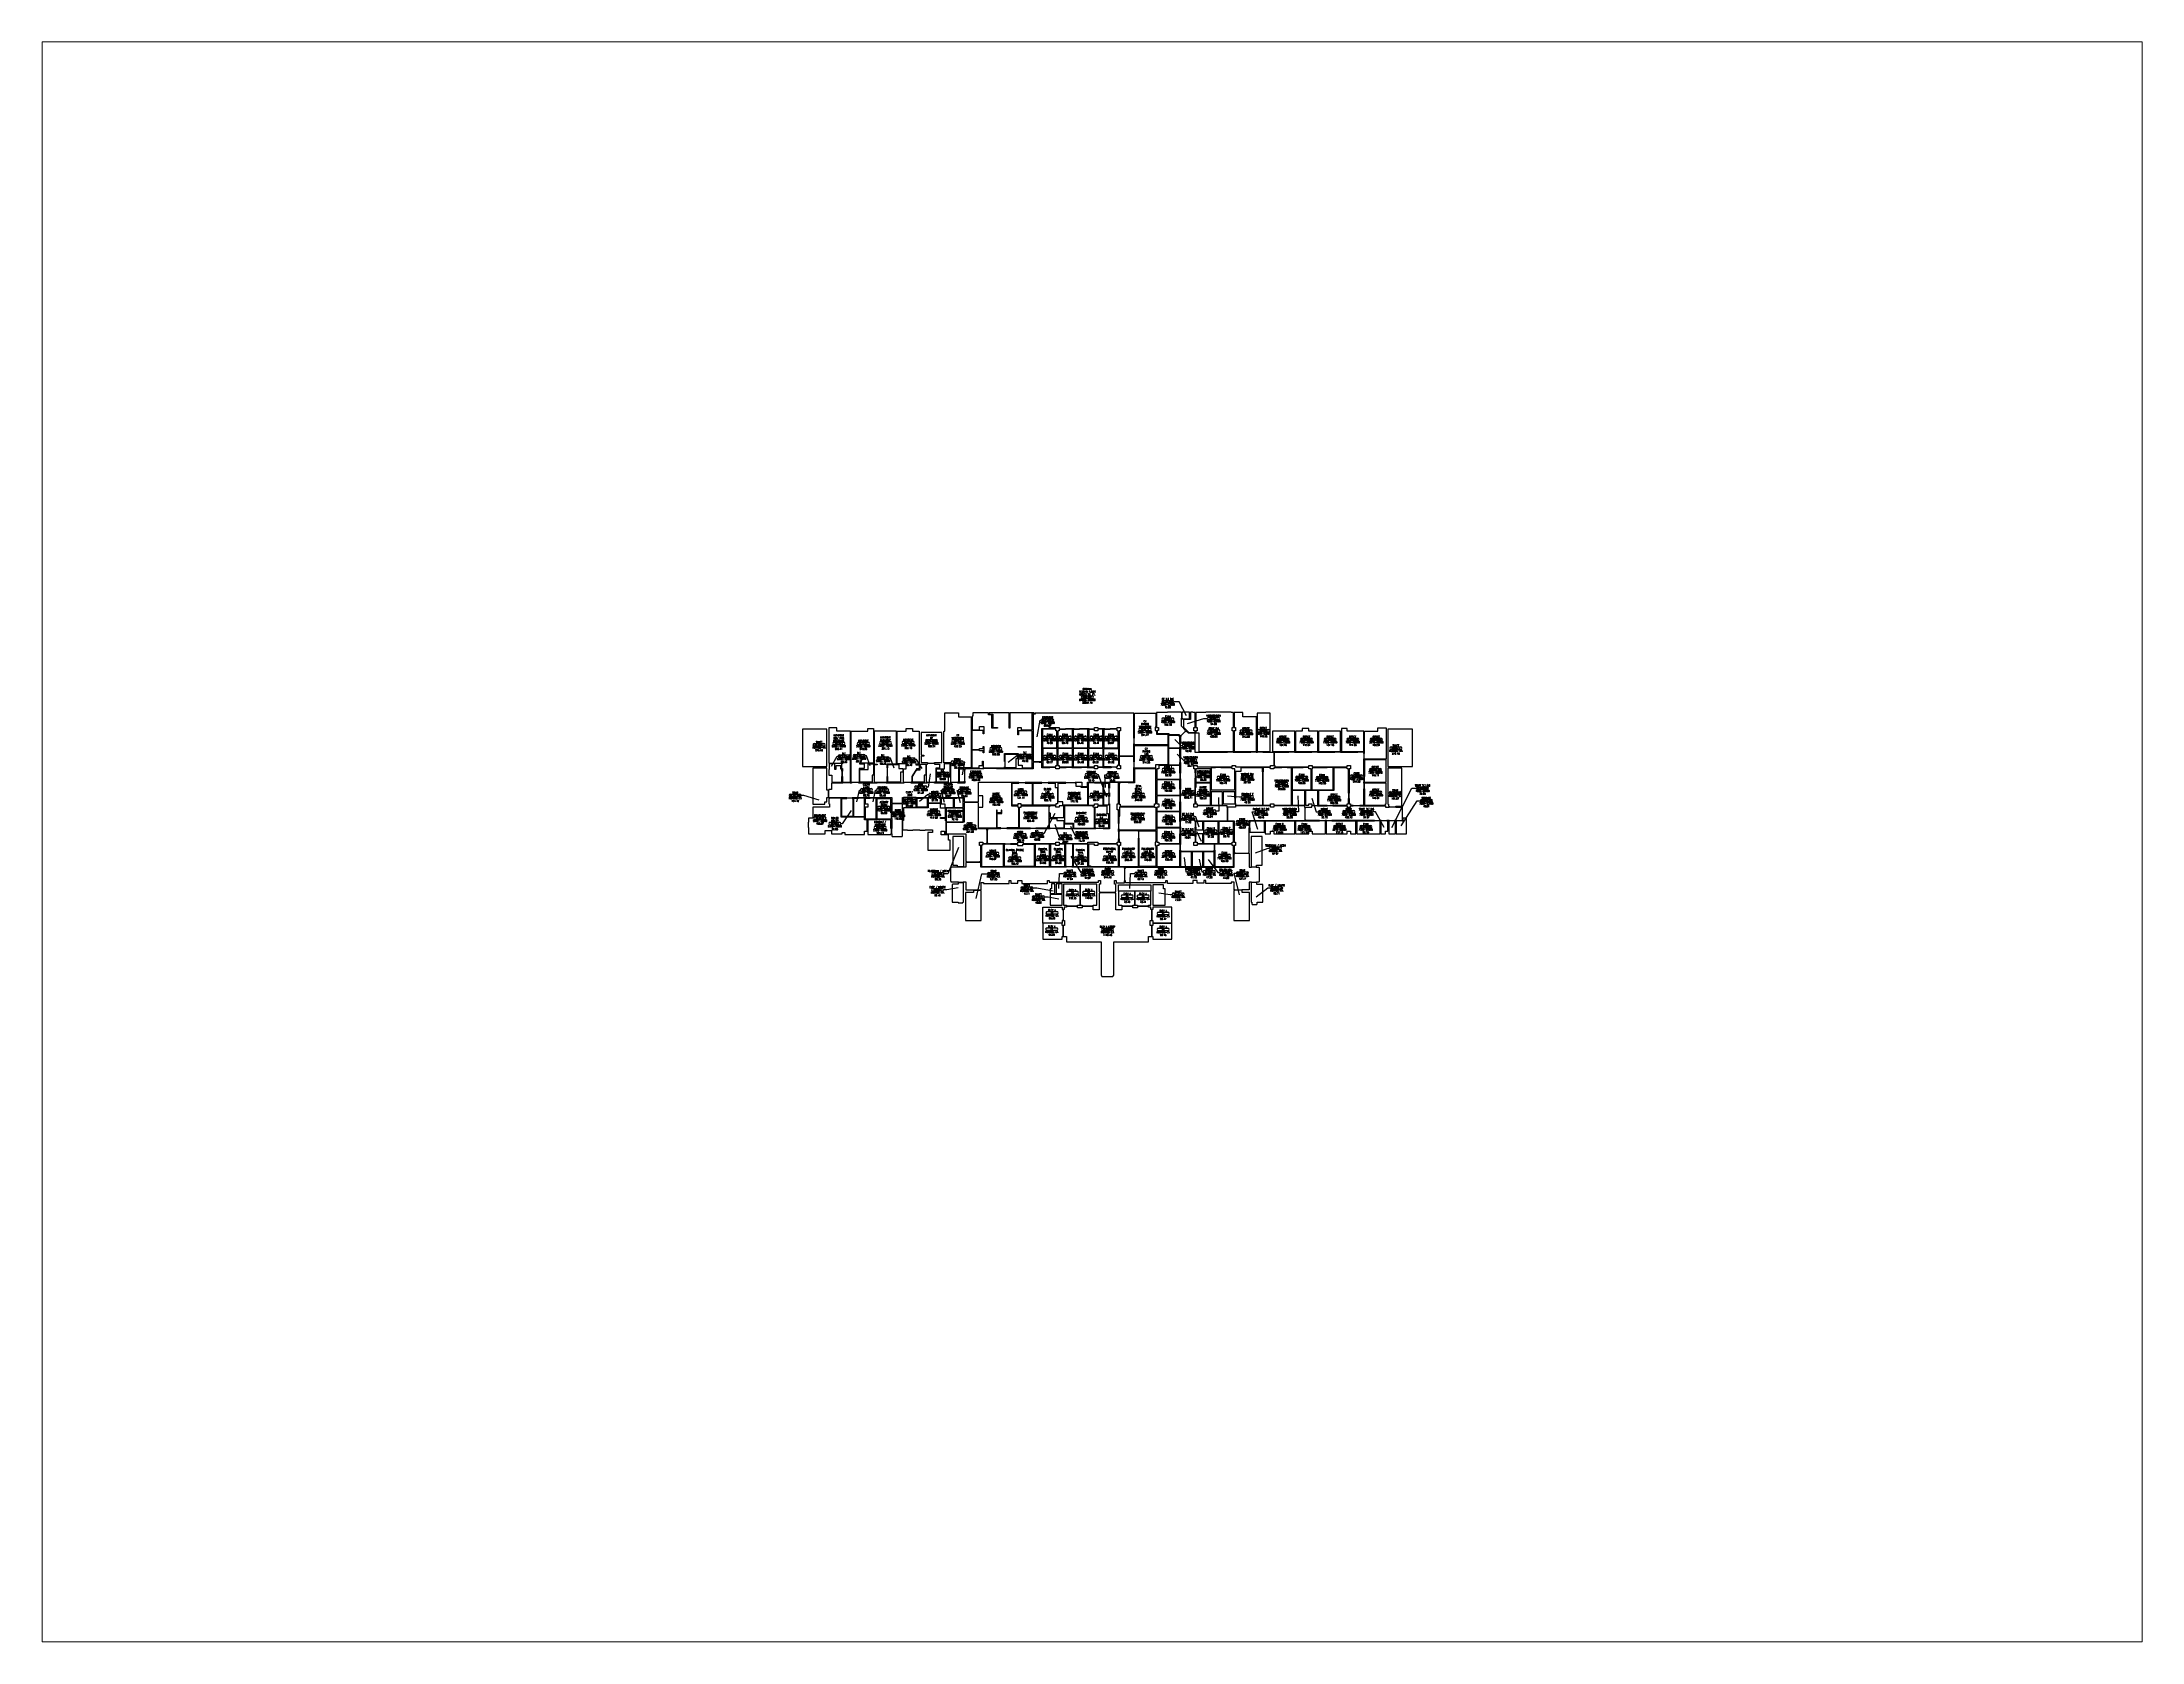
# Paper-space layout 'Layout1' of a CAD drawing. Extents: x 1.05 to 9.45, y 0.8 to 7.2.
# The model-space entities are those that its viewports show. They can reach past a viewport. Long polylines and large blocks are cut down to what shows.
import ezdxf
from ezdxf.enums import TextEntityAlignment as Align

# ---------------------------------------------------------------- set-up
doc = ezdxf.new("R2010")
doc.units = 0
doc.header["$MEASUREMENT"] = 0
doc.layers.get('0').update_dxf_attribs({"linetype": 'CONTINUOUS'})
for name, color, linetype in [('AREA', 3, 'CONTINUOUS'), ('AREA2', 1, 'CONTINUOUS'), ('COSTC', 6, 'CONTINUOUS'), ('EXWINDOW', 8, 'CONTINUOUS'), ('PLINE2', 5, 'CONTINUOUS'), ('ROOMNA', 4, 'CONTINUOUS'), ('ROOMNO', 4, 'CONTINUOUS'), ('ROOMOV', 4, 'CONTINUOUS')]:
    doc.layers.add(name, color=color, linetype=linetype)
doc.styles.get("Standard").update_dxf_attribs({"font": 'simplex.shx', "width": 0.75})
doc.dimstyles.get("Standard").update_dxf_attribs({"dimtxt": 0.18, "dimasz": 0.18, "dimexe": 0.18, "dimexo": 0.0625, "dimgap": 0.09, "dimtad": 0, "dimtih": 1, "dimtoh": 1, "dimdec": 4, "dimzin": 0, "dimtxsty": 'STANDARD', "dimcen": 0.09, "dimazin": 3, "dimtfac": 1, "dimtdec": 4, "dimtofl": 0, "dimtmove": 0, "dimatfit": 3, "dimtolj": 1, "dimtzin": 0})

# ---------------------------------------------------------------- blocks, each defined once
blk = doc.blocks.new('ROOM')
at = {"layer": 'ROOMOV'}
for p, q in [((-31, 9), (31, 9)), ((31, -9), (-31, -9))]:
    blk.add_line(p, q, dxfattribs=at)
for centre, start, end in [((-31, 0), 90, 270), ((31, 0), 270, 90)]:
    blk.add_arc(centre, 9.04, start, end, dxfattribs=at)
at = {"color": 0, "width": 0.75, "flags": 1}
for tag, p in [('WLCOND', (-60, -96)), ('FLCOND', (-60, -60)), ('WLTYPE', (-60, -84)), ('CLCOND', (-60, -132)), ('FLTYPE', (-60, -48)), ('CLTYPE', (-60, -120)), ('WLFIN', (-60, -72)), ('CLFIN', (-60, -108)), ('FLFIN', (-60, -36)), ('COSTCD', (-24, -108)), ('DEPTD', (-24, -120)), ('BLDG', (-24, -84)), ('RDES', (-24, -132)), ('SITE', (-24, -72)), ('FLR', (-24, -96)), ('CONTACT', (24, -132)), ('DIVISION', (24, -120)), ('UCODE', (24, -72)), ('UDESC', (24, -84)), ('FCODE', (24, -96)), ('FDESC', (24, -108)), ('USER1', (60, -48)), ('USER2', (60, -60)), ('USER3', (60, -72)), ('USER4', (60, -84)), ('USER5', (60, -96)), ('USER6', (60, -108)), ('USER7', (60, -120)), ('USER8', (60, -132)), ('ICRA', (60, -36)), ('CLHT', (-60, -144)), ('BASE', (-60, -156)), ('CHDATE', (-24, -144)), ('CBACK', (-24, -156)), ('PRCONTACT', (24, -156)), ('OCCUP', (24, -144)), ('BLOCK2', (60, -156)), ('BLOCK', (60, -144))]:
    blk.add_attdef(tag, text='', height=6, dxfattribs=at).set_placement(p, align=Align.MIDDLE_CENTER)
at = {"layer": 'AREA', "width": 0.75}
blk.add_attdef('AREA', text='', height=12, dxfattribs=at).set_placement((0, -36), align=Align.MIDDLE_CENTER)
at = {"layer": 'AREA2', "width": 0.75}
blk.add_attdef('AREA2', text='', height=12, dxfattribs=at).set_placement((0, -36), align=Align.MIDDLE_CENTER)
at = {"layer": 'COSTC', "width": 0.75}
blk.add_attdef('COSTC', text='', height=12, dxfattribs=at).set_placement((0, -18), align=Align.MIDDLE_CENTER)
at = {"layer": 'ROOMNA', "width": 0.75}
for tag, p in [('RMNAB', (0, 36)), ('RMNAC', (0, 18)), ('RMNAA', (0, 54))]:
    blk.add_attdef(tag, text='', height=12, dxfattribs=at).set_placement(p, align=Align.MIDDLE_CENTER)
at = {"layer": 'ROOMNO', "width": 0.75}
blk.add_attdef('RMNU', text='', height=12, dxfattribs=at).set_placement((0, 0), align=Align.MIDDLE_CENTER)

msp = doc.modelspace()

# ---------------------------------------------------------------- linework, layer by layer
at = {"layer": 'PLINE2', "color": 6}
for points in [[(3167, 19820), (3005, 19820), (3005, 19575), (3061, 19575), (3167, 19575)], [(3270, 19597), (3270, 19591), (3263, 19591), (3263, 19561), (3270, 19561), (3270, 19544), (3268, 19544), (3268, 19508), (3270, 19508), (3270, 19470), (3272, 19470), (3272, 19468), (3320, 19468), (3320, 19470), (3322, 19470), (3322, 19807), (3233, 19807), (3233, 19829), (3179, 19829), (3179, 19597)], [(3327, 19807), (3437, 19807), (3437, 19824), (3474, 19824), (3474, 19597), (3382, 19597), (3382, 19592), (3412, 19592), (3412, 19560), (3379, 19560), (3379, 19544), (3382, 19544), (3382, 19508), (3379, 19508), (3379, 19470), (3377, 19470), (3377, 19468), (3329, 19468), (3329, 19470), (3327, 19470)], [(3479, 19470), (3498, 19470), (3498, 19468), (3558, 19468), (3558, 19470), (3563, 19470), (3563, 19509), (3566, 19509), (3566, 19565), (3563, 19565), (3563, 19592), (3625, 19592), (3625, 19807), (3479, 19807), (3479, 19589), (3499, 19589), (3499, 19584), (3479, 19584)], [(3630, 19807), (3689, 19807), (3689, 19824), (3731, 19824), (3731, 19807), (3776, 19807), (3776, 19589), (3752, 19589), (3752, 19584), (3776, 19584), (3776, 19558), (3757, 19558), (3753, 19550), (3755, 19549), (3736, 19518), (3733, 19520), (3726, 19509), (3726, 19470), (3723, 19470), (3723, 19468), (3675, 19468), (3675, 19470), (3672, 19470), (3672, 19558), (3689, 19558), (3689, 19592), (3630, 19592)], [(4118, 19565), (4035, 19565), (4035, 19470), (4031, 19470), (4031, 19468), (3987, 19468), (3987, 19470), (3983, 19470), (3983, 19599), (3937, 19599), (3937, 19807), (3944, 19807), (3944, 19927), (4035, 19927), (4035, 19901), (4118, 19901), (4118, 19565)], [(4368, 19927), (4236, 19927), (4236, 19919), (4260, 19919), (4260, 19832), (4292, 19832), (4292, 19827), (4255, 19827), (4255, 19915), (4232, 19915), (4232, 19927), (4128, 19927), (4128, 19906), (4124, 19906), (4124, 19901), (4124, 19901), (4124, 19816), (4172, 19816), (4172, 19838), (4201, 19838), (4201, 19790), (4196, 19790), (4196, 19811), (4123, 19811), (4123, 19687), (4173, 19687), (4173, 19693), (4196, 19693), (4196, 19706), (4201, 19706), (4201, 19663), (4196, 19663), (4196, 19677), (4173, 19677), (4173, 19682), (4123, 19682), (4123, 19565), (4171, 19565), (4171, 19581), (4192, 19581), (4192, 19609), (4197, 19609), (4197, 19565), (4203, 19565), (4203, 19562), (4283, 19562), (4283, 19565), (4338, 19565), (4338, 19571), (4341, 19571), (4341, 19607), (4338, 19607), (4338, 19660), (4427, 19660), (4427, 19583), (4454, 19583), (4454, 19565), (4521, 19565), (4521, 19701), (4428, 19701), (4428, 19706), (4521, 19706), (4521, 19810), (4431, 19810), (4431, 19782), (4426, 19782), (4426, 19832), (4448, 19832), (4448, 19815), (4521, 19815), (4521, 19924), (4534, 19924), (4534, 19927), (4373, 19927), (4373, 19827), (4368, 19827)], [(5094, 19645), (5112, 19645), (5112, 19642), (5184, 19642), (5184, 19645), (5190, 19645), (5190, 19724), (5192, 19724), (5192, 19760), (5190, 19760), (5190, 19925), (4539, 19925), (4539, 19919), (4526, 19919), (4526, 19606), (4530, 19606), (4530, 19604), (4566, 19604), (4566, 19606), (4584, 19606), (4584, 19825), (4594, 19825), (4594, 19822), (4626, 19822), (4626, 19825), (4632, 19825), (4632, 19832), (4699, 19832), (4699, 19824), (4703, 19824), (4703, 19821), (4739, 19821), (4739, 19824), (4796, 19824), (4796, 19821), (4832, 19821), (4832, 19824), (4896, 19824), (4896, 19821), (4928, 19821), (4928, 19824), (4930, 19824), (4930, 19832), (4952, 19832), (4952, 19824), (4999, 19824), (4999, 19821), (5035, 19821), (5035, 19824), (5081, 19824), (5081, 19832), (5103, 19832), (5103, 19810), (5094, 19810)], [(4683, 19810), (4677, 19810), (4677, 19819), (4626, 19819), (4626, 19822), (4594, 19822), (4594, 19819), (4589, 19819), (4589, 19697), (4683, 19697)], [(4785, 19819), (4739, 19819), (4739, 19821), (4703, 19821), (4703, 19819), (4699, 19819), (4699, 19810), (4689, 19810), (4689, 19698), (4785, 19698)], [(4887, 19819), (4832, 19819), (4832, 19821), (4796, 19821), (4796, 19819), (4791, 19819), (4791, 19697), (4887, 19697)], [(4987, 19819), (4952, 19819), (4952, 19810), (4930, 19810), (4930, 19819), (4928, 19819), (4928, 19821), (4896, 19821), (4896, 19819), (4893, 19819), (4893, 19697), (4987, 19697)], [(5088, 19698), (5088, 19810), (5081, 19810), (5081, 19819), (5035, 19819), (5035, 19821), (4999, 19821), (4999, 19819), (4993, 19819), (4993, 19698)], [(5195, 19717), (5195, 19724), (5192, 19724), (5192, 19760), (5195, 19760), (5195, 19925), (5335, 19925), (5335, 19834), (5330, 19834), (5330, 19811), (5340, 19811), (5340, 19787), (5414, 19787), (5414, 19717)], [(5505, 19892), (5507, 19892), (5507, 19928), (5505, 19928), (5505, 19933), (5412, 19933), (5412, 19930), (5340, 19930), (5340, 19830), (5354, 19830), (5354, 19812), (5345, 19812), (5345, 19792), (5421, 19792), (5421, 19784), (5486, 19784), (5495, 19775), (5501, 19780), (5503, 19779), (5528, 19804), (5527, 19806), (5532, 19812), (5505, 19839)], [(5595, 19216), (5706, 19216), (5706, 19214), (5742, 19214), (5742, 19216), (5755, 19216), (5755, 19214), (5791, 19214), (5791, 19216), (5805, 19216), (5805, 19219), (5808, 19219), (5808, 19303), (5805, 19303), (5805, 19314), (5764, 19314), (5764, 19316), (5728, 19316), (5728, 19314), (5608, 19314), (5608, 19305), (5586, 19305), (5586, 19327), (5595, 19327), (5595, 19344), (5595, 19344), (5595, 19435), (5595, 19435), (5595, 19496), (5597, 19496), (5597, 19532), (5595, 19532), (5595, 19558), (5586, 19558), (5586, 19580), (5608, 19580), (5608, 19571), (5728, 19571), (5728, 19569), (5764, 19569), (5764, 19571), (5839, 19571), (5839, 19580), (5861, 19580), (5861, 19571), (6048, 19571), (6048, 19569), (6084, 19569), (6084, 19571), (6091, 19571), (6091, 19580), (6113, 19580), (6113, 19581), (6116, 19581), (6116, 19665), (6113, 19665), (6113, 19667), (6042, 19667), (6042, 19670), (6006, 19670), (6006, 19667), (5997, 19667), (5997, 19670), (5961, 19670), (5961, 19667), (5845, 19667), (5845, 19670), (5809, 19670), (5809, 19667), (5595, 19667), (5595, 19793), (5591, 19793), (5591, 19796), (5555, 19796), (5555, 19793), (5550, 19793), (5536, 19808), (5530, 19802), (5528, 19804), (5503, 19779), (5505, 19777), (5499, 19771), (5499, 19732), (5496, 19732), (5496, 19702), (5499, 19702), (5499, 19631), (5496, 19631), (5496, 19601), (5499, 19601), (5499, 19529), (5496, 19529), (5496, 19493), (5499, 19493), (5499, 19424), (5496, 19424), (5496, 19388), (5499, 19388), (5499, 19378), (5496, 19378), (5496, 19342), (5499, 19342), (5499, 19212), (5496, 19212), (5496, 19176), (5499, 19176), (5499, 19166), (5496, 19166), (5496, 19130), (5499, 19130), (5499, 19059), (5496, 19059), (5496, 19023), (5499, 19023), (5499, 19016), (5532, 19016), (5532, 19013), (5568, 19013), (5568, 19016), (5607, 19016), (5607, 19013), (5643, 19013), (5643, 19016), (5652, 19016), (5652, 19013), (5688, 19013), (5688, 19016), (5720, 19016), (5720, 19023), (5722, 19023), (5722, 19059), (5720, 19059), (5720, 19061), (5608, 19061), (5608, 19054), (5586, 19054), (5586, 19075), (5595, 19075), (5595, 19077), (5597, 19077), (5597, 19113), (5595, 19113), (5595, 19173), (5597, 19173), (5597, 19209), (5595, 19209)], [(5558, 19933), (5510, 19933), (5510, 19928), (5507, 19928), (5507, 19892), (5510, 19892), (5510, 19889), (5558, 19889)], [(5586, 19832), (5595, 19832), (5595, 19930), (5580, 19930), (5580, 19933), (5563, 19933), (5563, 19884), (5518, 19884), (5518, 19833), (5552, 19798), (5555, 19798), (5555, 19796), (5591, 19796), (5591, 19798), (5595, 19798), (5595, 19810), (5586, 19810)], [(5839, 19832), (5847, 19832), (5847, 19930), (5833, 19930), (5833, 19933), (5665, 19933), (5665, 19930), (5600, 19930), (5600, 19832), (5608, 19832), (5608, 19810), (5600, 19810), (5600, 19797), (5618, 19797), (5618, 19672), (5809, 19672), (5809, 19670), (5845, 19670), (5845, 19672), (5847, 19672), (5847, 19810), (5839, 19810)], [(5999, 19901), (5998, 19901), (5909, 19901), (5909, 19930), (5852, 19930), (5852, 19832), (5861, 19832), (5861, 19810), (5852, 19810), (5852, 19672), (5961, 19672), (5961, 19670), (5997, 19670), (5997, 19672), (5999, 19672)], [(6089, 19807), (6089, 19925), (6004, 19925), (6004, 19672), (6006, 19672), (6006, 19670), (6042, 19670), (6042, 19672), (6089, 19672)], [(6251, 19807), (6105, 19807), (6105, 19672), (6213, 19672), (6213, 19670), (6249, 19670), (6249, 19672), (6251, 19672)], [(6403, 19807), (6367, 19807), (6344, 19807), (6344, 19824), (6300, 19824), (6300, 19807), (6292, 19807), (6256, 19807), (6256, 19672), (6365, 19672), (6365, 19670), (6401, 19670), (6401, 19672), (6403, 19672)], [(6554, 19807), (6544, 19807), (6408, 19807), (6408, 19672), (6516, 19672), (6516, 19670), (6552, 19670), (6552, 19672), (6554, 19672)], [(6706, 19807), (6620, 19807), (6596, 19807), (6596, 19824), (6559, 19824), (6559, 19672), (6668, 19672), (6668, 19670), (6704, 19670), (6704, 19672), (6706, 19672)], [(6854, 19622), (6711, 19622), (6711, 19624), (6708, 19624), (6708, 19660), (6711, 19660), (6711, 19807), (6800, 19807), (6800, 19829), (6854, 19829)], [(7028, 19820), (6866, 19820), (6866, 19575), (6972, 19575), (7028, 19575)], [(3788, 19601), (3829, 19601), (3829, 19595), (3877, 19595), (3877, 19601), (3925, 19601), (3925, 19799), (3788, 19799), (3788, 19648), (3806, 19648), (3806, 19643), (3788, 19643)], [(4590, 19571), (4637, 19571), (4637, 19569), (4673, 19569), (4673, 19571), (4677, 19571), (4677, 19580), (4685, 19580), (4685, 19692), (4590, 19692)], [(4690, 19580), (4699, 19580), (4699, 19571), (4745, 19571), (4745, 19569), (4781, 19569), (4781, 19571), (4786, 19571), (4786, 19692), (4690, 19692)], [(4791, 19571), (4846, 19571), (4846, 19569), (4882, 19569), (4882, 19571), (4887, 19571), (4887, 19692), (4791, 19692)], [(4988, 19692), (4892, 19692), (4892, 19571), (4930, 19571), (4930, 19580), (4950, 19580), (4950, 19571), (4953, 19571), (4953, 19569), (4985, 19569), (4985, 19571), (4988, 19571)], [(5089, 19580), (5081, 19580), (5081, 19571), (5077, 19571), (5077, 19569), (5041, 19569), (5041, 19571), (4993, 19571), (4993, 19692), (5089, 19692)], [(5195, 19563), (5195, 19568), (5192, 19568), (5192, 19604), (5195, 19604), (5195, 19712), (5414, 19712), (5414, 19585), (5334, 19585), (5334, 19563)], [(5494, 19698), (5494, 19702), (5496, 19702), (5496, 19732), (5494, 19732), (5494, 19769), (5484, 19779), (5419, 19779), (5419, 19698)], [(5494, 19693), (5419, 19693), (5419, 19585), (5494, 19585), (5494, 19601), (5496, 19601), (5496, 19631), (5494, 19631)], [(6706, 19624), (6708, 19624), (6708, 19660), (6706, 19660), (6706, 19667), (6704, 19667), (6704, 19670), (6668, 19670), (6668, 19667), (6552, 19667), (6552, 19670), (6516, 19670), (6516, 19667), (6401, 19667), (6401, 19670), (6365, 19670), (6365, 19667), (6249, 19667), (6249, 19670), (6213, 19670), (6213, 19667), (6119, 19667), (6119, 19665), (6116, 19665), (6116, 19581), (6119, 19581), (6119, 19571), (6166, 19571), (6166, 19569), (6202, 19569), (6202, 19571), (6306, 19571), (6306, 19569), (6342, 19569), (6342, 19571), (6344, 19571), (6344, 19580), (6366, 19580), (6366, 19571), (6466, 19571), (6466, 19569), (6502, 19569), (6502, 19571), (6596, 19571), (6596, 19580), (6618, 19580), (6618, 19558), (6610, 19558), (6610, 19399), (6607, 19399), (6607, 19363), (6610, 19363), (6610, 19327), (6618, 19327), (6618, 19319), (6636, 19319), (6636, 19316), (6680, 19316), (6680, 19319), (6706, 19319), (6706, 19427), (6708, 19427), (6708, 19463), (6706, 19463), (6706, 19472), (6708, 19472), (6708, 19508), (6706, 19508)], [(3167, 19563), (3075, 19563), (3075, 19325), (3153, 19325), (3153, 19340), (3167, 19340), (3167, 19369), (3174, 19369), (3174, 19371), (3177, 19371), (3177, 19417), (3174, 19417), (3174, 19419), (3167, 19419)], [(4071, 19369), (4071, 19340), (4077, 19340), (4077, 19338), (4161, 19338), (4161, 19340), (4166, 19340), (4166, 19470), (4432, 19470), (4432, 19468), (4474, 19468), (4474, 19470), (4583, 19470), (4583, 19468), (4625, 19468), (4625, 19470), (4743, 19470), (4743, 19468), (4803, 19468), (4803, 19470), (4847, 19470), (4847, 19443), (4885, 19443), (4885, 19470), (4894, 19470), (4894, 19468), (4930, 19468), (4930, 19470), (5089, 19470), (5089, 19472), (5105, 19472), (5105, 19470), (5153, 19470), (5153, 19472), (5190, 19472), (5190, 19568), (5192, 19568), (5192, 19604), (5190, 19604), (5190, 19640), (5184, 19640), (5184, 19642), (5112, 19642), (5112, 19640), (5094, 19640), (5094, 19580), (5102, 19580), (5102, 19558), (5081, 19558), (5081, 19566), (5077, 19566), (5077, 19569), (5041, 19569), (5041, 19566), (4985, 19566), (4985, 19569), (4953, 19569), (4953, 19566), (4950, 19566), (4950, 19558), (4930, 19558), (4930, 19566), (4882, 19566), (4882, 19569), (4846, 19569), (4846, 19566), (4781, 19566), (4781, 19569), (4745, 19569), (4745, 19566), (4699, 19566), (4699, 19558), (4677, 19558), (4677, 19566), (4673, 19566), (4673, 19569), (4637, 19569), (4637, 19566), (4584, 19566), (4584, 19601), (4566, 19601), (4566, 19604), (4530, 19604), (4530, 19601), (4526, 19601), (4526, 19559), (4285, 19559), (4285, 19560), (4283, 19560), (4283, 19562), (4203, 19562), (4203, 19560), (4201, 19560), (4201, 19559), (4076, 19559), (4076, 19550), (4074, 19550), (4074, 19478), (4076, 19478), (4076, 19465), (4031, 19465), (4031, 19468), (3987, 19468), (3987, 19465), (3876, 19465), (3876, 19468), (3828, 19468), (3828, 19465), (3723, 19465), (3723, 19468), (3675, 19468), (3675, 19465), (3558, 19465), (3558, 19468), (3498, 19468), (3498, 19465), (3377, 19465), (3377, 19468), (3329, 19468), (3329, 19465), (3320, 19465), (3320, 19468), (3272, 19468), (3272, 19465), (3196, 19465), (3196, 19422), (3179, 19422), (3179, 19417), (3177, 19417), (3177, 19371), (3179, 19371), (3179, 19369), (3187, 19369), (3187, 19367), (3259, 19367), (3259, 19369), (3298, 19369), (3298, 19367), (3334, 19367), (3334, 19369), (3376, 19369), (3376, 19367), (3412, 19367), (3412, 19369), (3452, 19369), (3452, 19367), (3488, 19367), (3488, 19369), (3594, 19369), (3594, 19333), (3598, 19333), (3598, 19331), (3662, 19331), (3662, 19333), (3666, 19333), (3666, 19369), (3789, 19369), (3789, 19367), (3825, 19367), (3825, 19369), (3834, 19369), (3834, 19335), (3916, 19335), (3916, 19369), (4024, 19369), (4024, 19367), (4060, 19367), (4060, 19369)], [(3265, 19508), (3268, 19508), (3268, 19544), (3265, 19544), (3265, 19556), (3258, 19556), (3258, 19578), (3225, 19578), (3225, 19555), (3220, 19555), (3220, 19592), (3181, 19592), (3181, 19555), (3179, 19555), (3179, 19517), (3199, 19517), (3199, 19470), (3265, 19470)], [(3384, 19470), (3384, 19507), (3384, 19508), (3382, 19508), (3382, 19544), (3384, 19544), (3384, 19555), (3438, 19555), (3438, 19592), (3474, 19592), (3474, 19517), (3465, 19517), (3465, 19470)], [(3568, 19470), (3568, 19509), (3566, 19509), (3566, 19565), (3568, 19565), (3568, 19587), (3640, 19587), (3640, 19561), (3667, 19561), (3667, 19537), (3652, 19537), (3652, 19470)], [(3781, 19589), (3819, 19589), (3819, 19517), (3807, 19517), (3807, 19470), (3731, 19470), (3731, 19507), (3737, 19517), (3736, 19518), (3755, 19549), (3757, 19547), (3760, 19553), (3781, 19553)], [(3824, 19470), (3824, 19589), (3829, 19589), (3829, 19595), (3877, 19595), (3877, 19589), (3909, 19589), (3909, 19563), (3884, 19563), (3884, 19555), (3887, 19555), (3887, 19519), (3884, 19519), (3884, 19470), (3876, 19470), (3876, 19468), (3828, 19468), (3828, 19470)], [(3942, 19594), (3978, 19594), (3978, 19517), (3966, 19517), (3966, 19470), (3889, 19470), (3889, 19519), (3887, 19519), (3887, 19555), (3889, 19555), (3889, 19558), (3942, 19558)], [(4040, 19559), (4071, 19559), (4071, 19550), (4074, 19550), (4074, 19478), (4071, 19478), (4071, 19471), (4040, 19471)], [(4343, 19655), (4422, 19655), (4422, 19625), (4412, 19625), (4412, 19565), (4343, 19565), (4343, 19571), (4341, 19571), (4341, 19607), (4343, 19607)], [(5195, 19467), (5153, 19467), (5153, 19470), (5105, 19470), (5105, 19467), (5094, 19467), (5094, 19325), (5101, 19325), (5101, 19312), (5327, 19312), (5327, 19327), (5336, 19327), (5336, 19558), (5195, 19558)], [(5494, 19580), (5356, 19580), (5356, 19580), (5356, 19580), (5356, 19558), (5341, 19558), (5341, 19491), (5494, 19491), (5494, 19493), (5496, 19493), (5496, 19529), (5494, 19529)], [(5696, 19558), (5600, 19558), (5600, 19532), (5597, 19532), (5597, 19496), (5600, 19496), (5600, 19470), (5696, 19470)], [(5856, 19558), (5839, 19558), (5839, 19566), (5764, 19566), (5764, 19569), (5728, 19569), (5728, 19566), (5701, 19566), (5701, 19421), (5856, 19421)], [(6039, 19566), (5895, 19566), (5895, 19540), (5861, 19540), (5861, 19365), (5858, 19365), (5858, 19329), (5861, 19329), (5861, 19316), (6041, 19316), (6041, 19539), (6039, 19539)], [(6230, 19566), (6202, 19566), (6202, 19569), (6166, 19569), (6166, 19566), (6113, 19566), (6113, 19558), (6091, 19558), (6091, 19566), (6084, 19566), (6084, 19569), (6048, 19569), (6048, 19566), (6044, 19566), (6044, 19539), (6041, 19539), (6041, 19316), (6091, 19316), (6091, 19327), (6113, 19327), (6113, 19319), (6166, 19319), (6166, 19316), (6202, 19316), (6202, 19319), (6230, 19319)], [(6359, 19558), (6344, 19558), (6344, 19566), (6342, 19566), (6342, 19569), (6306, 19569), (6306, 19566), (6235, 19566), (6235, 19420), (6359, 19420)], [(6504, 19566), (6502, 19566), (6502, 19569), (6466, 19569), (6466, 19566), (6366, 19566), (6366, 19558), (6364, 19558), (6364, 19420), (6504, 19420)], [(6509, 19415), (6408, 19415), (6408, 19319), (6466, 19319), (6466, 19316), (6502, 19316), (6502, 19319), (6596, 19319), (6596, 19327), (6605, 19327), (6605, 19363), (6607, 19363), (6607, 19399), (6605, 19399), (6605, 19558), (6596, 19558), (6596, 19566), (6509, 19566)], [(6854, 19617), (6711, 19617), (6711, 19508), (6708, 19508), (6708, 19472), (6711, 19472), (6711, 19470), (6854, 19470)], [(6958, 19563), (6866, 19563), (6866, 19325), (6869, 19325), (6869, 19312), (6873, 19312), (6873, 19309), (6917, 19309), (6917, 19312), (6958, 19312), (6958, 19410)], [(4166, 19381), (4166, 19470), (4383, 19470), (4383, 19314), (4425, 19314), (4425, 19305), (4431, 19305), (4431, 19169), (4354, 19169), (4354, 19165), (4313, 19165), (4313, 19169), (4289, 19169), (4289, 19263), (4320, 19263), (4320, 19286), (4315, 19286), (4315, 19268), (4289, 19268), (4289, 19286), (4284, 19286), (4284, 19167), (4167, 19167), (4167, 19305), (4195, 19305), (4195, 19343), (4195, 19381)], [(4226, 19162), (4226, 19155), (4223, 19155), (4223, 19071), (4226, 19071), (4226, 19066), (4292, 19066), (4292, 19064), (4328, 19064), (4328, 19066), (4341, 19066), (4341, 19064), (4377, 19064), (4377, 19066), (4425, 19066), (4425, 19075), (4461, 19075), (4461, 19066), (4595, 19066), (4595, 19064), (4631, 19064), (4631, 19066), (4676, 19066), (4676, 19075), (4698, 19075), (4698, 19066), (4701, 19066), (4701, 19064), (4733, 19064), (4733, 19066), (4847, 19066), (4847, 19064), (4883, 19064), (4883, 19066), (4888, 19066), (4888, 19075), (4952, 19075), (4952, 19066), (4956, 19066), (4956, 19064), (5004, 19064), (5004, 19066), (5081, 19066), (5081, 19074), (5089, 19074), (5089, 19097), (5091, 19097), (5091, 19145), (5089, 19145), (5089, 19162), (5091, 19162), (5091, 19198), (5089, 19198), (5089, 19289), (5081, 19289), (5081, 19328), (5089, 19328), (5089, 19470), (5029, 19470), (5029, 19432), (5026, 19432), (5026, 19400), (5029, 19400), (5029, 19376), (5026, 19376), (5026, 19328), (5029, 19328), (5029, 19162), (4988, 19162), (4988, 19165), (4940, 19165), (4940, 19162), (4922, 19162), (4922, 19165), (4874, 19165), (4874, 19162), (4674, 19162), (4674, 19165), (4638, 19165), (4638, 19162), (4545, 19162), (4545, 19165), (4509, 19165), (4509, 19162), (4354, 19162), (4354, 19165), (4313, 19165), (4313, 19162)], [(4521, 19465), (4521, 19319), (4447, 19319), (4447, 19327), (4425, 19327), (4425, 19319), (4388, 19319), (4388, 19465), (4432, 19465), (4432, 19468), (4474, 19468), (4474, 19465)], [(4526, 19465), (4583, 19465), (4583, 19468), (4625, 19468), (4625, 19465), (4672, 19465), (4672, 19436), (4686, 19436), (4686, 19327), (4677, 19327), (4677, 19319), (4526, 19319), (4526, 19465)], [(4691, 19465), (4743, 19465), (4743, 19468), (4803, 19468), (4803, 19465), (4807, 19465), (4807, 19445), (4842, 19445), (4842, 19438), (4885, 19438), (4885, 19319), (4723, 19319), (4723, 19342), (4691, 19342), (4691, 19465)], [(4890, 19319), (4930, 19319), (4930, 19327), (4952, 19327), (4952, 19319), (4988, 19319), (4988, 19465), (4930, 19465), (4930, 19468), (4894, 19468), (4894, 19465), (4890, 19465), (4890, 19319)], [(4993, 19465), (5024, 19465), (5024, 19432), (5026, 19432), (5026, 19400), (5024, 19400), (5024, 19393), (4993, 19393)], [(4993, 19388), (5024, 19388), (5024, 19376), (5026, 19376), (5026, 19328), (5024, 19328), (5024, 19319), (4993, 19319)], [(5494, 19486), (5341, 19486), (5341, 19386), (5494, 19386), (5494, 19388), (5496, 19388), (5496, 19424), (5494, 19424)], [(5600, 19465), (5600, 19435), (5595, 19435), (5595, 19344), (5600, 19344), (5600, 19327), (5608, 19327), (5608, 19319), (5696, 19319), (5696, 19465)], [(5774, 19407), (5701, 19407), (5701, 19319), (5728, 19319), (5728, 19316), (5764, 19316), (5764, 19319), (5774, 19319)], [(5856, 19407), (5780, 19407), (5780, 19327), (5856, 19327), (5856, 19329), (5858, 19329), (5858, 19365), (5856, 19365)], [(6317, 19415), (6235, 19415), (6235, 19319), (6279, 19319), (6279, 19316), (6315, 19316), (6315, 19319), (6317, 19319)], [(6403, 19415), (6323, 19415), (6323, 19319), (6344, 19319), (6344, 19327), (6365, 19327), (6365, 19319), (6366, 19319), (6366, 19316), (6402, 19316), (6402, 19319), (6403, 19319)], [(6854, 19465), (6711, 19465), (6711, 19463), (6708, 19463), (6708, 19427), (6711, 19427), (6711, 19319), (6849, 19319), (6849, 19327), (6854, 19327)], [(3184, 19305), (3073, 19305), (3073, 19234), (3046, 19234), (3046, 19208), (3043, 19208), (3043, 19172), (3046, 19172), (3046, 19129), (3155, 19129), (3155, 19151), (3197, 19151), (3197, 19129), (3268, 19129), (3268, 19139), (3285, 19139), (3285, 19125), (3415, 19125), (3415, 19147), (3432, 19147), (3432, 19223), (3415, 19223), (3415, 19239), (3261, 19239), (3261, 19364), (3259, 19364), (3259, 19367), (3187, 19367), (3187, 19364), (3179, 19364), (3179, 19327), (3184, 19327)], [(3266, 19364), (3298, 19364), (3298, 19367), (3334, 19367), (3334, 19364), (3338, 19364), (3338, 19244), (3266, 19244)], [(3343, 19364), (3343, 19244), (3415, 19244), (3415, 19364), (3412, 19364), (3412, 19367), (3376, 19367), (3376, 19364), (3343, 19364)], [(3492, 19364), (3488, 19364), (3488, 19367), (3452, 19367), (3452, 19364), (3420, 19364), (3420, 19327), (3437, 19327), (3437, 19305), (3420, 19305), (3420, 19228), (3492, 19228)], [(3497, 19228), (3589, 19228), (3589, 19232), (3592, 19232), (3592, 19268), (3589, 19268), (3589, 19361), (3497, 19361)], [(3594, 19114), (3596, 19114), (3596, 19112), (3664, 19112), (3664, 19114), (3666, 19114), (3666, 19328), (3662, 19328), (3662, 19331), (3598, 19331), (3598, 19328), (3594, 19328), (3594, 19268), (3592, 19268), (3592, 19232), (3594, 19232), (3594, 19165), (3592, 19165), (3592, 19129), (3594, 19129)], [(3863, 19157), (3863, 19138), (3832, 19138), (3832, 19023), (3979, 19023), (3979, 19088), (3969, 19088), (3969, 19124), (3920, 19124), (3920, 19147), (3942, 19147), (3942, 19129), (3954, 19129), (3954, 19215), (3949, 19215), (3949, 19232), (3916, 19232), (3916, 19237), (3949, 19237), (3949, 19299), (3916, 19299), (3916, 19330), (3834, 19330), (3834, 19301), (3671, 19301), (3671, 19217), (3666, 19217), (3666, 19157), (3698, 19157), (3698, 19155), (3734, 19155), (3734, 19157), (3779, 19157), (3779, 19155), (3815, 19155), (3815, 19157)], [(3671, 19369), (3671, 19328), (3689, 19328), (3689, 19306), (3755, 19306), (3755, 19369)], [(3760, 19364), (3760, 19308), (3829, 19308), (3829, 19364), (3825, 19364), (3825, 19367), (3789, 19367), (3789, 19364)], [(3945, 19304), (3960, 19304), (3960, 19302), (3996, 19302), (3996, 19304), (4001, 19304), (4001, 19364), (3921, 19364), (3921, 19327), (3945, 19327)], [(4083, 19129), (4083, 18947), (4089, 18947), (4089, 18944), (4173, 18944), (4173, 18947), (4181, 18947), (4181, 19053), (4172, 19053), (4172, 19075), (4194, 19075), (4194, 19066), (4221, 19066), (4221, 19071), (4223, 19071), (4223, 19155), (4221, 19155), (4221, 19162), (4167, 19162), (4167, 19305), (4166, 19305), (4166, 19335), (4161, 19335), (4161, 19338), (4077, 19338), (4077, 19335), (4071, 19335), (4071, 19207), (3954, 19207), (3954, 19129)], [(4066, 19299), (3996, 19299), (3996, 19302), (3960, 19302), (3960, 19299), (3954, 19299), (3954, 19207), (4066, 19207)], [(4006, 19304), (4066, 19304), (4066, 19364), (4060, 19364), (4060, 19367), (4024, 19367), (4024, 19364), (4006, 19364)], [(4436, 19305), (4447, 19305), (4447, 19314), (4629, 19314), (4629, 19308), (4631, 19308), (4631, 19272), (4629, 19272), (4629, 19167), (4545, 19167), (4545, 19165), (4509, 19165), (4509, 19167), (4436, 19167)], [(4638, 19237), (4729, 19237), (4729, 19314), (4699, 19314), (4699, 19305), (4677, 19305), (4677, 19314), (4634, 19314), (4634, 19308), (4631, 19308), (4631, 19272), (4634, 19272), (4634, 19267), (4638, 19267)], [(4931, 19167), (4931, 19305), (4923, 19305), (4923, 19314), (4734, 19314), (4734, 19201), (4793, 19201), (4793, 19167), (4874, 19167), (4874, 19165), (4922, 19165), (4922, 19167)], [(4936, 19167), (4936, 19305), (4952, 19305), (4952, 19314), (5013, 19314), (5013, 19264), (5024, 19264), (5024, 19167), (4988, 19167), (4988, 19165), (4940, 19165), (4940, 19167)], [(5336, 19155), (5094, 19155), (5094, 19162), (5091, 19162), (5091, 19198), (5094, 19198), (5094, 19246), (5097, 19246), (5097, 19307), (5327, 19307), (5327, 19305), (5336, 19305)], [(5494, 19342), (5496, 19342), (5496, 19378), (5494, 19378), (5494, 19380), (5341, 19380), (5341, 19327), (5356, 19327), (5356, 19305), (5341, 19305), (5341, 19280), (5494, 19280)], [(5494, 19274), (5341, 19274), (5341, 19174), (5494, 19174), (5494, 19176), (5496, 19176), (5496, 19212), (5494, 19212)], [(6113, 19314), (6113, 19305), (6091, 19305), (6091, 19316), (5861, 19316), (5861, 19305), (5811, 19305), (5811, 19303), (5808, 19303), (5808, 19219), (5811, 19219), (5811, 19216), (5852, 19216), (5852, 19075), (5861, 19075), (5861, 19053), (5852, 19053), (5852, 19006), (5856, 19006), (5856, 19003), (5948, 19003), (5948, 19006), (5951, 19006), (5951, 19169), (5953, 19169), (5953, 19205), (5951, 19205), (5951, 19218), (6213, 19218), (6213, 19215), (6249, 19215), (6249, 19218), (6318, 19218), (6318, 19220), (6321, 19220), (6321, 19304), (6318, 19304), (6318, 19314), (6315, 19314), (6315, 19316), (6279, 19316), (6279, 19314), (6202, 19314), (6202, 19316), (6166, 19316), (6166, 19314)], [(6324, 19218), (6324, 19220), (6321, 19220), (6321, 19304), (6324, 19304), (6324, 19305), (6365, 19305), (6365, 19314), (6366, 19314), (6366, 19316), (6402, 19316), (6402, 19314), (6466, 19314), (6466, 19316), (6502, 19316), (6502, 19314), (6596, 19314), (6596, 19305), (6618, 19305), (6618, 19314), (6636, 19314), (6636, 19316), (6680, 19316), (6680, 19314), (6849, 19314), (6849, 19306), (6873, 19306), (6873, 19309), (6917, 19309), (6917, 19306), (6959, 19306), (6959, 19215), (6923, 19215), (6923, 19218), (6909, 19218), (6909, 19215), (6873, 19215), (6873, 19218), (6858, 19218), (6858, 19215), (6822, 19215), (6822, 19218), (6813, 19218), (6813, 19215), (6777, 19215), (6777, 19218), (6496, 19218), (6496, 19215), (6460, 19215), (6460, 19218), (6451, 19218), (6451, 19215), (6415, 19215), (6415, 19218)], [(3589, 19223), (3437, 19223), (3437, 19125), (3589, 19125), (3589, 19129), (3592, 19129), (3592, 19165), (3589, 19165)], [(4069, 19112), (3996, 19112), (3996, 18923), (4026, 18923), (4026, 18915), (4035, 18915), (4035, 18913), (4067, 18913), (4067, 18915), (4069, 18915), (4069, 19112)], [(4634, 19232), (4682, 19232), (4682, 19218), (4729, 19218), (4729, 19167), (4674, 19167), (4674, 19165), (4638, 19165), (4638, 19167), (4634, 19167)], [(4734, 19196), (4788, 19196), (4788, 19162), (4734, 19162)], [(5094, 19150), (5094, 19145), (5091, 19145), (5091, 19097), (5094, 19097), (5094, 19074), (5103, 19074), (5103, 19053), (5094, 19053), (5094, 18915), (5221, 18915), (5221, 19101), (5224, 19101), (5224, 19145), (5221, 19145), (5221, 19150)], [(5226, 18915), (5226, 19101), (5224, 19101), (5224, 19145), (5226, 19145), (5226, 19150), (5336, 19150), (5336, 19076), (5331, 19076), (5331, 19053), (5336, 19053), (5336, 18915)], [(5494, 19130), (5496, 19130), (5496, 19166), (5494, 19166), (5494, 19168), (5341, 19168), (5341, 19075), (5356, 19075), (5356, 19066), (5494, 19066)], [(5645, 19211), (5600, 19211), (5600, 19209), (5597, 19209), (5597, 19173), (5600, 19173), (5600, 19157), (5645, 19157)], [(5645, 19129), (5600, 19129), (5600, 19113), (5597, 19113), (5597, 19077), (5600, 19077), (5600, 19075), (5608, 19075), (5608, 19066), (5645, 19066)], [(5746, 19211), (5742, 19211), (5742, 19214), (5706, 19214), (5706, 19211), (5650, 19211), (5650, 19066), (5746, 19066)], [(5847, 19211), (5791, 19211), (5791, 19214), (5755, 19214), (5755, 19211), (5751, 19211), (5751, 19066), (5839, 19066), (5839, 19075), (5847, 19075)], [(6052, 19213), (5956, 19213), (5956, 19205), (5953, 19205), (5953, 19169), (5956, 19169), (5956, 19141), (6052, 19141)], [(5964, 18915), (5967, 18915), (5967, 18913), (5997, 18913), (5997, 18915), (6000, 18915), (6000, 18923), (6037, 18923), (6037, 19112), (5964, 19112)], [(6251, 19213), (6249, 19213), (6249, 19215), (6213, 19215), (6213, 19213), (6057, 19213), (6057, 19129), (6091, 19129), (6091, 19147), (6113, 19147), (6113, 19129), (6251, 19129)], [(6453, 19213), (6451, 19213), (6451, 19215), (6415, 19215), (6415, 19213), (6256, 19213), (6256, 19129), (6344, 19129), (6344, 19147), (6366, 19147), (6366, 19129), (6453, 19129)], [(6655, 19213), (6496, 19213), (6496, 19215), (6460, 19215), (6460, 19213), (6458, 19213), (6458, 19129), (6596, 19129), (6596, 19147), (6618, 19147), (6618, 19129), (6655, 19129)], [(6815, 19213), (6813, 19213), (6813, 19215), (6777, 19215), (6777, 19213), (6660, 19213), (6660, 19129), (6815, 19129)], [(6866, 19213), (6858, 19213), (6858, 19215), (6822, 19215), (6822, 19213), (6820, 19213), (6820, 19129), (6849, 19129), (6849, 19147), (6866, 19147)], [(6916, 19213), (6909, 19213), (6909, 19215), (6873, 19215), (6873, 19213), (6871, 19213), (6871, 19147), (6871, 19147), (6871, 19129), (6916, 19129)], [(6988, 19234), (6964, 19234), (6964, 19213), (6959, 19213), (6959, 19215), (6923, 19215), (6923, 19213), (6921, 19213), (6921, 19129), (6988, 19129)], [(4332, 19061), (4328, 19061), (4328, 19064), (4292, 19064), (4292, 19061), (4192, 19061), (4192, 19055), (4186, 19055), (4186, 18915), (4332, 18915)], [(4337, 19061), (4341, 19061), (4341, 19064), (4377, 19064), (4377, 19061), (4424, 19061), (4424, 19053), (4459, 19053), (4459, 19061), (4534, 19061), (4534, 18915), (4337, 18915)], [(4635, 19061), (4631, 19061), (4631, 19064), (4595, 19064), (4595, 19061), (4539, 19061), (4539, 18915), (4635, 18915)], [(4736, 19061), (4733, 19061), (4733, 19064), (4701, 19064), (4701, 19061), (4698, 19061), (4698, 19053), (4676, 19053), (4676, 19061), (4640, 19061), (4640, 18915), (4736, 18915)], [(4741, 19066), (4786, 19066), (4786, 18915), (4782, 18915), (4782, 18912), (4746, 18912), (4746, 18915), (4741, 18915), (4741, 19066)], [(4887, 19061), (4883, 19061), (4883, 19064), (4847, 19064), (4847, 19061), (4791, 19061), (4791, 18915), (4887, 18915)], [(5089, 19052), (5082, 19052), (5082, 19061), (5004, 19061), (5004, 19064), (4956, 19064), (4956, 19061), (4952, 19061), (4952, 19053), (4930, 19053), (4930, 19061), (4892, 19061), (4892, 18919), (4905, 18919), (4905, 18915), (5089, 18915)], [(5951, 18910), (5967, 18910), (5967, 18913), (5997, 18913), (5997, 18910), (6014, 18910), (6014, 18908), (6017, 18908), (6017, 18816), (6014, 18816), (6014, 18811), (5999, 18811), (5999, 18809), (5967, 18809), (5967, 18811), (5951, 18811), (5951, 18761), (5902, 18761), (5902, 18759), (5856, 18759), (5856, 18761), (5852, 18761), (5852, 18811), (5833, 18811), (5833, 18802), (5665, 18802), (5665, 18823), (5653, 18823), (5653, 18805), (5608, 18805), (5608, 18823), (5580, 18823), (5580, 18802), (5412, 18802), (5412, 18820), (5400, 18820), (5400, 18808), (5135, 18808), (5135, 18820), (5132, 18820), (5132, 18904), (5135, 18904), (5135, 18910), (5852, 18910), (5852, 19001), (5856, 19001), (5856, 19003), (5948, 19003), (5948, 19001), (5951, 19001)], [(5494, 19023), (5496, 19023), (5496, 19059), (5494, 19059), (5494, 19061), (5356, 19061), (5356, 19053), (5341, 19053), (5341, 18915), (5494, 18915)], [(5570, 19011), (5568, 19011), (5568, 19013), (5532, 19013), (5532, 19011), (5499, 19011), (5499, 18915), (5570, 18915)], [(5645, 19011), (5643, 19011), (5643, 19013), (5607, 19013), (5607, 19011), (5575, 19011), (5575, 18915), (5645, 18915)], [(5720, 19011), (5688, 19011), (5688, 19013), (5652, 19013), (5652, 19011), (5650, 19011), (5650, 18915), (5720, 18915)], [(5847, 19053), (5839, 19053), (5839, 19061), (5725, 19061), (5725, 19059), (5722, 19059), (5722, 19023), (5725, 19023), (5725, 18915), (5847, 18915)], [(4958, 18811), (4958, 18823), (4970, 18823), (4970, 18799), (4962, 18799), (4962, 18747), (4969, 18747), (4969, 18743), (5065, 18743), (5065, 18747), (5071, 18747), (5071, 18799), (5063, 18799), (5063, 18823), (5075, 18823), (5075, 18808), (5129, 18808), (5129, 18820), (5132, 18820), (5132, 18904), (5129, 18904), (5129, 18910), (4782, 18910), (4782, 18912), (4746, 18912), (4746, 18910), (4181, 18910), (4181, 18941), (4173, 18941), (4173, 18944), (4089, 18944), (4089, 18941), (4083, 18941), (4083, 18910), (4067, 18910), (4067, 18913), (4035, 18913), (4035, 18910), (3984, 18910), (3984, 18906), (3982, 18906), (3982, 18818), (3984, 18818), (3984, 18814), (3996, 18814), (3996, 18813), (4034, 18813), (4034, 18810), (4066, 18810), (4066, 18813), (4082, 18813), (4082, 18761), (4135, 18761), (4135, 18759), (4181, 18759), (4181, 18761), (4183, 18761), (4183, 18810), (4200, 18810), (4200, 18802), (4368, 18802), (4368, 18823), (4380, 18823), (4380, 18805), (4425, 18805), (4425, 18823), (4453, 18823), (4453, 18802), (4621, 18802), (4621, 18823), (4633, 18823), (4633, 18811)], [(4032, 18676), (4062, 18676), (4062, 18679), (4068, 18679), (4068, 18808), (4066, 18808), (4066, 18810), (4034, 18810), (4034, 18808), (4032, 18808), (4032, 18798), (3996, 18798), (3996, 18797), (3992, 18797), (3992, 18679), (4032, 18679)], [(4183, 18756), (4181, 18756), (4181, 18759), (4135, 18759), (4135, 18756), (4133, 18756), (4133, 18744), (4080, 18744), (4080, 18559), (4183, 18559)], [(4670, 18800), (4647, 18800), (4647, 18768), (4638, 18768), (4638, 18737), (4670, 18737)], [(4718, 18731), (4638, 18731), (4638, 18659), (4718, 18659)], [(4718, 18800), (4678, 18800), (4678, 18737), (4718, 18737)], [(4746, 18454), (4746, 18419), (4975, 18419), (4975, 18195), (4978, 18195), (4978, 18192), (4980, 18192), (4980, 18190), (5053, 18190), (5053, 18192), (5055, 18192), (5055, 18195), (5059, 18195), (5059, 18419), (5287, 18419), (5287, 18454), (5309, 18454), (5309, 18526), (5299, 18526), (5299, 18559), (5309, 18559), (5309, 18631), (5303, 18631), (5303, 18647), (5287, 18647), (5287, 18653), (5215, 18653), (5215, 18643), (5183, 18643), (5183, 18653), (5111, 18653), (5111, 18630), (5071, 18630), (5071, 18739), (5065, 18739), (5065, 18743), (4969, 18743), (4969, 18739), (4962, 18739), (4962, 18630), (4922, 18630), (4922, 18653), (4850, 18653), (4850, 18643), (4818, 18643), (4818, 18653), (4746, 18653), (4746, 18647), (4730, 18647), (4730, 18631), (4724, 18631), (4724, 18559), (4734, 18559), (4734, 18526), (4724, 18526), (4724, 18454)], [(4836, 18659), (4836, 18799), (4726, 18799), (4726, 18659), (4746, 18659), (4746, 18653), (4818, 18653), (4818, 18659)], [(4947, 18799), (4836, 18799), (4836, 18659), (4850, 18659), (4850, 18653), (4922, 18653), (4922, 18659), (4947, 18659)], [(5303, 18794), (5303, 18752), (5090, 18752), (5090, 18794)], [(5197, 18752), (5090, 18752), (5090, 18659), (5111, 18659), (5111, 18653), (5183, 18653), (5183, 18659), (5197, 18659)], [(5303, 18752), (5197, 18752), (5197, 18659), (5215, 18659), (5215, 18653), (5287, 18653), (5287, 18659), (5303, 18659)], [(5396, 18768), (5386, 18768), (5386, 18794), (5315, 18794), (5315, 18659), (5396, 18659)], [(5953, 18743), (5904, 18743), (5904, 18756), (5902, 18756), (5902, 18759), (5856, 18759), (5856, 18756), (5850, 18756), (5850, 18559), (5953, 18559)], [(6001, 18797), (6001, 18806), (5999, 18806), (5999, 18809), (5967, 18809), (5967, 18806), (5965, 18806), (5965, 18679), (5969, 18679), (5969, 18667), (5971, 18667), (5971, 18665), (6001, 18665), (6001, 18667), (6003, 18667), (6003, 18679), (6041, 18679), (6041, 18797)], [(4718, 18541), (4591, 18541), (4591, 18647), (4718, 18647), (4718, 18631), (4724, 18631), (4724, 18559), (4718, 18559)], [(5315, 18647), (5315, 18631), (5309, 18631), (5309, 18559), (5315, 18559), (5315, 18554), (5315, 18541), (5442, 18541), (5442, 18647), (5395, 18647), (5395, 18647), (5395, 18647), (5395, 18647), (5395, 18647), (5395, 18647)], [(4718, 18541), (4591, 18541), (4591, 18435), (4718, 18435), (4718, 18454), (4724, 18454), (4724, 18526), (4718, 18526)], [(5442, 18541), (5315, 18541), (5315, 18526), (5309, 18526), (5309, 18454), (5315, 18454), (5315, 18435), (5442, 18435), (5442, 18435)]]:
    msp.add_lwpolyline(points, close=True, dxfattribs=at)

# ---------------------------------------------------------------- block references
at = {"layer": 'ROOMNO'}
ref = msp.add_blockref('ROOM', (4884, 20031), dxfattribs=at)
ref.add_attrib('RMNU', 'GSF-02', dxfattribs={"height": 12, "width": 0.75}).set_placement((4884, 20031), align=Align.MIDDLE_CENTER)
ref.add_attrib('RMNAA', 'ORIGINAL', dxfattribs={"layer": 'ROOMNA', "height": 12, "width": 0.75}).set_placement((4884, 20085), align=Align.MIDDLE_CENTER)
ref.add_attrib('RMNAB', 'SECOND FLOOR', dxfattribs={"layer": 'ROOMNA', "height": 12, "width": 0.75}).set_placement((4884, 20067), align=Align.MIDDLE_CENTER)
ref.add_attrib('RMNAC', 'GROSS SQ. FT.', dxfattribs={"layer": 'ROOMNA', "height": 12, "width": 0.75}).set_placement((4884, 20049), align=Align.MIDDLE_CENTER)
ref.add_attrib('COSTC', 'GROSS-OWNED', dxfattribs={"layer": 'COSTC', "height": 12, "width": 0.75}).set_placement((4884, 20013), align=Align.MIDDLE_CENTER)
ref.add_attrib('AREA', '28904.70', dxfattribs={"layer": 'AREA', "height": 12, "width": 0.75}).set_placement((4884, 19995), align=Align.MIDDLE_CENTER)
at = {"layer": 'ROOMNO', "color": 2}
ref = msp.add_blockref('ROOM', (5414, 20001), dxfattribs=at)
ref.add_attrib('RMNU', 'BT2014-A', dxfattribs={"height": 12, "width": 0.75}).set_placement((5414, 20001), align=Align.MIDDLE_CENTER)
ref.add_attrib('RMNAC', 'PT TLT (U)', dxfattribs={"layer": 'ROOMNA', "height": 12, "width": 0.75}).set_placement((5414, 20019), align=Align.MIDDLE_CENTER)
ref.add_attrib('COSTC', '7280-23000', dxfattribs={"layer": 'COSTC', "height": 12, "width": 0.75}).set_placement((5414, 19983), align=Align.MIDDLE_CENTER)
ref.add_attrib('AREA2', '15.29', dxfattribs={"layer": 'AREA2', "height": 12, "width": 0.75}).set_placement((5414, 19965), align=Align.MIDDLE_CENTER)
ref = msp.add_blockref('ROOM', (4622, 19880), dxfattribs=at)
ref.add_attrib('RMNU', 'BT2120-Z', dxfattribs={"height": 12, "width": 0.75}).set_placement((4622, 19880), align=Align.MIDDLE_CENTER)
ref.add_attrib('RMNAC', 'CORRIDOR', dxfattribs={"layer": 'ROOMNA', "height": 12, "width": 0.75}).set_placement((4622, 19898), align=Align.MIDDLE_CENTER)
ref.add_attrib('COSTC', '5300-10000', dxfattribs={"layer": 'COSTC', "height": 12, "width": 0.75}).set_placement((4622, 19862), align=Align.MIDDLE_CENTER)
ref.add_attrib('AREA2', '669.87', dxfattribs={"layer": 'AREA2', "height": 12, "width": 0.75}).set_placement((4622, 19844), align=Align.MIDDLE_CENTER)
ref = msp.add_blockref('ROOM', (5264, 19818), dxfattribs=at)
ref.add_attrib('RMNU', 'BT2117', dxfattribs={"height": 12, "width": 0.75}).set_placement((5264, 19818), align=Align.MIDDLE_CENTER)
ref.add_attrib('RMNAA', 'CV', dxfattribs={"layer": 'ROOMNA', "height": 12, "width": 0.75}).set_placement((5264, 19872), align=Align.MIDDLE_CENTER)
ref.add_attrib('RMNAB', 'PHYSIO', dxfattribs={"layer": 'ROOMNA', "height": 12, "width": 0.75}).set_placement((5264, 19854), align=Align.MIDDLE_CENTER)
ref.add_attrib('RMNAC', 'WORKROOM', dxfattribs={"layer": 'ROOMNA', "height": 12, "width": 0.75}).set_placement((5264, 19836), align=Align.MIDDLE_CENTER)
ref.add_attrib('COSTC', '5300-10000', dxfattribs={"layer": 'COSTC', "height": 12, "width": 0.75}).set_placement((5264, 19800), align=Align.MIDDLE_CENTER)
ref.add_attrib('AREA2', '241.77', dxfattribs={"layer": 'AREA2', "height": 12, "width": 0.75}).set_placement((5264, 19782), align=Align.MIDDLE_CENTER)
ref = msp.add_blockref('ROOM', (5415, 19886), dxfattribs=at)
ref.add_attrib('RMNU', 'BT2014', dxfattribs={"height": 12, "width": 0.75}).set_placement((5415, 19886), align=Align.MIDDLE_CENTER)
ref.add_attrib('RMNAC', 'EXAM', dxfattribs={"layer": 'ROOMNA', "height": 12, "width": 0.75}).set_placement((5415, 19904), align=Align.MIDDLE_CENTER)
ref.add_attrib('COSTC', '7280-23000', dxfattribs={"layer": 'COSTC', "height": 12, "width": 0.75}).set_placement((5415, 19868), align=Align.MIDDLE_CENTER)
ref.add_attrib('AREA2', '168.78', dxfattribs={"layer": 'AREA2', "height": 12, "width": 0.75}).set_placement((5415, 19850), align=Align.MIDDLE_CENTER)
ref = msp.add_blockref('ROOM', (5716, 19891), dxfattribs=at)
ref.add_attrib('RMNU', 'BT2012', dxfattribs={"height": 12, "width": 0.75}).set_placement((5716, 19891), align=Align.MIDDLE_CENTER)
ref.add_attrib('RMNAC', 'WORKSTATION', dxfattribs={"layer": 'ROOMNA', "height": 12, "width": 0.75}).set_placement((5716, 19909), align=Align.MIDDLE_CENTER)
ref.add_attrib('COSTC', '7280-23000', dxfattribs={"layer": 'COSTC', "height": 12, "width": 0.75}).set_placement((5716, 19873), align=Align.MIDDLE_CENTER)
ref.add_attrib('AREA2', '51.60', dxfattribs={"layer": 'AREA2', "height": 12, "width": 0.75}).set_placement((5716, 19855), align=Align.MIDDLE_CENTER)
ref = msp.add_blockref('ROOM', (5717, 19808), dxfattribs=at)
ref.add_attrib('RMNU', 'BT2010', dxfattribs={"height": 12, "width": 0.75}).set_placement((5717, 19808), align=Align.MIDDLE_CENTER)
ref.add_attrib('RMNAC', 'CONF RM', dxfattribs={"layer": 'ROOMNA', "height": 12, "width": 0.75}).set_placement((5717, 19826), align=Align.MIDDLE_CENTER)
ref.add_attrib('COSTC', '7280-23000', dxfattribs={"layer": 'COSTC', "height": 12, "width": 0.75}).set_placement((5717, 19790), align=Align.MIDDLE_CENTER)
ref.add_attrib('AREA2', '429.06', dxfattribs={"layer": 'AREA2', "height": 12, "width": 0.75}).set_placement((5717, 19772), align=Align.MIDDLE_CENTER)
ref = msp.add_blockref('ROOM', (5930, 19807), dxfattribs=at)
ref.add_attrib('RMNU', 'BT2009', dxfattribs={"height": 12, "width": 0.75}).set_placement((5930, 19807), align=Align.MIDDLE_CENTER)
ref.add_attrib('RMNAC', 'OFFICE', dxfattribs={"layer": 'ROOMNA', "height": 12, "width": 0.75}).set_placement((5930, 19825), align=Align.MIDDLE_CENTER)
ref.add_attrib('COSTC', '7580-00000', dxfattribs={"layer": 'COSTC', "height": 12, "width": 0.75}).set_placement((5930, 19789), align=Align.MIDDLE_CENTER)
ref.add_attrib('AREA2', '243.58', dxfattribs={"layer": 'AREA2', "height": 12, "width": 0.75}).set_placement((5930, 19771), align=Align.MIDDLE_CENTER)
ref = msp.add_blockref('ROOM', (6045, 19809), dxfattribs=at)
ref.add_attrib('RMNU', 'BT2008', dxfattribs={"height": 12, "width": 0.75}).set_placement((6045, 19809), align=Align.MIDDLE_CENTER)
ref.add_attrib('RMNAC', 'OFFICE', dxfattribs={"layer": 'ROOMNA', "height": 12, "width": 0.75}).set_placement((6045, 19827), align=Align.MIDDLE_CENTER)
ref.add_attrib('COSTC', '7280-23000', dxfattribs={"layer": 'COSTC', "height": 12, "width": 0.75}).set_placement((6045, 19791), align=Align.MIDDLE_CENTER)
ref.add_attrib('AREA2', '149.98', dxfattribs={"layer": 'AREA2', "height": 12, "width": 0.75}).set_placement((6045, 19773), align=Align.MIDDLE_CENTER)
ref = msp.add_blockref('ROOM', (3115, 19717), dxfattribs=at)
ref.add_attrib('RMNU', 'BT-S-1', dxfattribs={"height": 12, "width": 0.75}).set_placement((3115, 19717), align=Align.MIDDLE_CENTER)
ref.add_attrib('RMNAC', 'SHAFT', dxfattribs={"layer": 'ROOMNA', "height": 12, "width": 0.75}).set_placement((3115, 19735), align=Align.MIDDLE_CENTER)
ref.add_attrib('COSTC', 'NONASG-MA', dxfattribs={"layer": 'COSTC', "height": 12, "width": 0.75}).set_placement((3115, 19699), align=Align.MIDDLE_CENTER)
ref.add_attrib('AREA2', '276.48', dxfattribs={"layer": 'AREA2', "height": 12, "width": 0.75}).set_placement((3115, 19681), align=Align.MIDDLE_CENTER)
ref = msp.add_blockref('ROOM', (3245, 19726), dxfattribs=at)
ref.add_attrib('RMNU', 'BT2143', dxfattribs={"height": 12, "width": 0.75}).set_placement((3245, 19726), align=Align.MIDDLE_CENTER)
ref.add_attrib('RMNAA', 'INPATIENT', dxfattribs={"layer": 'ROOMNA', "height": 12, "width": 0.75}).set_placement((3245, 19780), align=Align.MIDDLE_CENTER)
ref.add_attrib('RMNAB', 'ISO/ NEG', dxfattribs={"layer": 'ROOMNA', "height": 12, "width": 0.75}).set_placement((3245, 19762), align=Align.MIDDLE_CENTER)
ref.add_attrib('RMNAC', 'PRESSURE', dxfattribs={"layer": 'ROOMNA', "height": 12, "width": 0.75}).set_placement((3245, 19744), align=Align.MIDDLE_CENTER)
ref.add_attrib('COSTC', '5300-10000', dxfattribs={"layer": 'COSTC', "height": 12, "width": 0.75}).set_placement((3245, 19708), align=Align.MIDDLE_CENTER)
ref.add_attrib('AREA2', '265.11', dxfattribs={"layer": 'AREA2', "height": 12, "width": 0.75}).set_placement((3245, 19690), align=Align.MIDDLE_CENTER)
ref = msp.add_blockref('ROOM', (3280, 19641), dxfattribs=at)
ref.add_attrib('RMNU', 'BT2143-A', dxfattribs={"height": 12, "width": 0.75}).set_placement((3280, 19641), align=Align.MIDDLE_CENTER)
ref.add_attrib('RMNAC', 'TLT.', dxfattribs={"layer": 'ROOMNA', "height": 12, "width": 0.75}).set_placement((3280, 19659), align=Align.MIDDLE_CENTER)
ref.add_attrib('COSTC', '5300-10000', dxfattribs={"layer": 'COSTC', "height": 12, "width": 0.75}).set_placement((3280, 19623), align=Align.MIDDLE_CENTER)
ref.add_attrib('AREA2', '60.23', dxfattribs={"layer": 'AREA2', "height": 12, "width": 0.75}).set_placement((3280, 19605), align=Align.MIDDLE_CENTER)
ref = msp.add_blockref('ROOM', (3379, 19644), dxfattribs=at)
ref.add_attrib('RMNU', 'BT2142-A', dxfattribs={"height": 12, "width": 0.75}).set_placement((3379, 19644), align=Align.MIDDLE_CENTER)
ref.add_attrib('RMNAC', 'TLT.', dxfattribs={"layer": 'ROOMNA', "height": 12, "width": 0.75}).set_placement((3379, 19662), align=Align.MIDDLE_CENTER)
ref.add_attrib('COSTC', '5300-10000', dxfattribs={"layer": 'COSTC', "height": 12, "width": 0.75}).set_placement((3379, 19626), align=Align.MIDDLE_CENTER)
ref.add_attrib('AREA2', '59.67', dxfattribs={"layer": 'AREA2', "height": 12, "width": 0.75}).set_placement((3379, 19608), align=Align.MIDDLE_CENTER)
ref = msp.add_blockref('ROOM', (3407, 19726), dxfattribs=at)
ref.add_attrib('RMNU', 'BT2142', dxfattribs={"height": 12, "width": 0.75}).set_placement((3407, 19726), align=Align.MIDDLE_CENTER)
ref.add_attrib('RMNAC', 'INPATIENT', dxfattribs={"layer": 'ROOMNA', "height": 12, "width": 0.75}).set_placement((3407, 19744), align=Align.MIDDLE_CENTER)
ref.add_attrib('COSTC', '5300-10000', dxfattribs={"layer": 'COSTC', "height": 12, "width": 0.75}).set_placement((3407, 19708), align=Align.MIDDLE_CENTER)
ref.add_attrib('AREA2', '272.56', dxfattribs={"layer": 'AREA2', "height": 12, "width": 0.75}).set_placement((3407, 19690), align=Align.MIDDLE_CENTER)
ref = msp.add_blockref('ROOM', (3553, 19729), dxfattribs=at)
ref.add_attrib('RMNU', 'BT2141', dxfattribs={"height": 12, "width": 0.75}).set_placement((3553, 19729), align=Align.MIDDLE_CENTER)
ref.add_attrib('RMNAB', 'INPATIENT', dxfattribs={"layer": 'ROOMNA', "height": 12, "width": 0.75}).set_placement((3553, 19765), align=Align.MIDDLE_CENTER)
ref.add_attrib('RMNAC', 'BARIATRIC', dxfattribs={"layer": 'ROOMNA', "height": 12, "width": 0.75}).set_placement((3553, 19747), align=Align.MIDDLE_CENTER)
ref.add_attrib('COSTC', '5300-10000', dxfattribs={"layer": 'COSTC', "height": 12, "width": 0.75}).set_placement((3553, 19711), align=Align.MIDDLE_CENTER)
ref.add_attrib('AREA2', '291.13', dxfattribs={"layer": 'AREA2', "height": 12, "width": 0.75}).set_placement((3553, 19693), align=Align.MIDDLE_CENTER)
ref = msp.add_blockref('ROOM', (3703, 19732), dxfattribs=at)
ref.add_attrib('RMNU', 'BT2140', dxfattribs={"height": 12, "width": 0.75}).set_placement((3703, 19732), align=Align.MIDDLE_CENTER)
ref.add_attrib('RMNAC', 'INPATIENT', dxfattribs={"layer": 'ROOMNA', "height": 12, "width": 0.75}).set_placement((3703, 19750), align=Align.MIDDLE_CENTER)
ref.add_attrib('COSTC', '5300-10000', dxfattribs={"layer": 'COSTC', "height": 12, "width": 0.75}).set_placement((3703, 19714), align=Align.MIDDLE_CENTER)
ref.add_attrib('AREA2', '282.13', dxfattribs={"layer": 'AREA2', "height": 12, "width": 0.75}).set_placement((3703, 19696), align=Align.MIDDLE_CENTER)
ref = msp.add_blockref('ROOM', (3856, 19744), dxfattribs=at)
ref.add_attrib('RMNU', 'BT2138-B', dxfattribs={"height": 12, "width": 0.75}).set_placement((3856, 19744), align=Align.MIDDLE_CENTER)
ref.add_attrib('RMNAB', 'INPATIENT', dxfattribs={"layer": 'ROOMNA', "height": 12, "width": 0.75}).set_placement((3856, 19780), align=Align.MIDDLE_CENTER)
ref.add_attrib('RMNAC', 'EP', dxfattribs={"layer": 'ROOMNA', "height": 12, "width": 0.75}).set_placement((3856, 19762), align=Align.MIDDLE_CENTER)
ref.add_attrib('COSTC', '5300-10000', dxfattribs={"layer": 'COSTC', "height": 12, "width": 0.75}).set_placement((3856, 19726), align=Align.MIDDLE_CENTER)
ref.add_attrib('AREA2', '189.24', dxfattribs={"layer": 'AREA2', "height": 12, "width": 0.75}).set_placement((3856, 19708), align=Align.MIDDLE_CENTER)
ref = msp.add_blockref('ROOM', (4030, 19743), dxfattribs=at)
ref.add_attrib('RMNU', 'BT2137', dxfattribs={"height": 12, "width": 0.75}).set_placement((4030, 19743), align=Align.MIDDLE_CENTER)
ref.add_attrib('RMNAB', 'EP', dxfattribs={"layer": 'ROOMNA', "height": 12, "width": 0.75}).set_placement((4030, 19779), align=Align.MIDDLE_CENTER)
ref.add_attrib('RMNAC', 'WORKROOM', dxfattribs={"layer": 'ROOMNA', "height": 12, "width": 0.75}).set_placement((4030, 19761), align=Align.MIDDLE_CENTER)
ref.add_attrib('COSTC', '5300-10000', dxfattribs={"layer": 'COSTC', "height": 12, "width": 0.75}).set_placement((4030, 19725), align=Align.MIDDLE_CENTER)
ref.add_attrib('AREA2', '459.23', dxfattribs={"layer": 'AREA2', "height": 12, "width": 0.75}).set_placement((4030, 19707), align=Align.MIDDLE_CENTER)
ref = msp.add_blockref('ROOM', (4281, 19690), dxfattribs=at)
ref.add_attrib('RMNU', 'BT2134', dxfattribs={"height": 12, "width": 0.75}).set_placement((4281, 19690), align=Align.MIDDLE_CENTER)
ref.add_attrib('RMNAC', 'INFUSION', dxfattribs={"layer": 'ROOMNA', "height": 12, "width": 0.75}).set_placement((4281, 19708), align=Align.MIDDLE_CENTER)
ref.add_attrib('COSTC', '5300-10000', dxfattribs={"layer": 'COSTC', "height": 12, "width": 0.75}).set_placement((4281, 19672), align=Align.MIDDLE_CENTER)
ref.add_attrib('AREA2', '902.83', dxfattribs={"layer": 'AREA2', "height": 12, "width": 0.75}).set_placement((4281, 19654), align=Align.MIDDLE_CENTER)
ref = msp.add_blockref('ROOM', (4474, 19647), dxfattribs=at)
ref.add_attrib('RMNU', 'BT2134-A', dxfattribs={"height": 12, "width": 0.75}).set_placement((4474, 19647), align=Align.MIDDLE_CENTER)
ref.add_attrib('RMNAC', 'TLT.', dxfattribs={"layer": 'ROOMNA', "height": 12, "width": 0.75}).set_placement((4474, 19665), align=Align.MIDDLE_CENTER)
ref.add_attrib('COSTC', '5300-10000', dxfattribs={"layer": 'COSTC', "height": 12, "width": 0.75}).set_placement((4474, 19629), align=Align.MIDDLE_CENTER)
ref.add_attrib('AREA2', '45.52', dxfattribs={"layer": 'AREA2', "height": 12, "width": 0.75}).set_placement((4474, 19611), align=Align.MIDDLE_CENTER)
ref = msp.add_blockref('ROOM', (4635, 19766), dxfattribs=at)
ref.add_attrib('RMNU', 'BT2120', dxfattribs={"height": 12, "width": 0.75}).set_placement((4635, 19766), align=Align.MIDDLE_CENTER)
ref.add_attrib('RMNAC', 'EXAM', dxfattribs={"layer": 'ROOMNA', "height": 12, "width": 0.75}).set_placement((4635, 19784), align=Align.MIDDLE_CENTER)
ref.add_attrib('COSTC', '5300-10000', dxfattribs={"layer": 'COSTC', "height": 12, "width": 0.75}).set_placement((4635, 19748), align=Align.MIDDLE_CENTER)
ref.add_attrib('AREA2', '79.55', dxfattribs={"layer": 'AREA2', "height": 12, "width": 0.75}).set_placement((4635, 19730), align=Align.MIDDLE_CENTER)
ref = msp.add_blockref('ROOM', (4636, 19639), dxfattribs=at)
ref.add_attrib('RMNU', 'BT2129', dxfattribs={"height": 12, "width": 0.75}).set_placement((4636, 19639), align=Align.MIDDLE_CENTER)
ref.add_attrib('RMNAC', 'EXAM', dxfattribs={"layer": 'ROOMNA', "height": 12, "width": 0.75}).set_placement((4636, 19657), align=Align.MIDDLE_CENTER)
ref.add_attrib('COSTC', '5300-10000', dxfattribs={"layer": 'COSTC', "height": 12, "width": 0.75}).set_placement((4636, 19621), align=Align.MIDDLE_CENTER)
ref.add_attrib('AREA2', '80.17', dxfattribs={"layer": 'AREA2', "height": 12, "width": 0.75}).set_placement((4636, 19603), align=Align.MIDDLE_CENTER)
ref = msp.add_blockref('ROOM', (4737, 19766), dxfattribs=at)
ref.add_attrib('RMNU', 'BT2121', dxfattribs={"height": 12, "width": 0.75}).set_placement((4737, 19766), align=Align.MIDDLE_CENTER)
ref.add_attrib('RMNAC', 'EXAM', dxfattribs={"layer": 'ROOMNA', "height": 12, "width": 0.75}).set_placement((4737, 19784), align=Align.MIDDLE_CENTER)
ref.add_attrib('COSTC', '5300-10000', dxfattribs={"layer": 'COSTC', "height": 12, "width": 0.75}).set_placement((4737, 19748), align=Align.MIDDLE_CENTER)
ref.add_attrib('AREA2', '80.70', dxfattribs={"layer": 'AREA2', "height": 12, "width": 0.75}).set_placement((4737, 19730), align=Align.MIDDLE_CENTER)
ref = msp.add_blockref('ROOM', (4739, 19639), dxfattribs=at)
ref.add_attrib('RMNU', 'BT2128', dxfattribs={"height": 12, "width": 0.75}).set_placement((4739, 19639), align=Align.MIDDLE_CENTER)
ref.add_attrib('RMNAC', 'EXAM', dxfattribs={"layer": 'ROOMNA', "height": 12, "width": 0.75}).set_placement((4739, 19657), align=Align.MIDDLE_CENTER)
ref.add_attrib('COSTC', '5300-10000', dxfattribs={"layer": 'COSTC', "height": 12, "width": 0.75}).set_placement((4739, 19621), align=Align.MIDDLE_CENTER)
ref.add_attrib('AREA2', '80.90', dxfattribs={"layer": 'AREA2', "height": 12, "width": 0.75}).set_placement((4739, 19603), align=Align.MIDDLE_CENTER)
ref = msp.add_blockref('ROOM', (4838, 19766), dxfattribs=at)
ref.add_attrib('RMNU', 'BT2122', dxfattribs={"height": 12, "width": 0.75}).set_placement((4838, 19766), align=Align.MIDDLE_CENTER)
ref.add_attrib('RMNAC', 'EXAM', dxfattribs={"layer": 'ROOMNA', "height": 12, "width": 0.75}).set_placement((4838, 19784), align=Align.MIDDLE_CENTER)
ref.add_attrib('COSTC', '5300-10000', dxfattribs={"layer": 'COSTC', "height": 12, "width": 0.75}).set_placement((4838, 19748), align=Align.MIDDLE_CENTER)
ref.add_attrib('AREA2', '81.46', dxfattribs={"layer": 'AREA2', "height": 12, "width": 0.75}).set_placement((4838, 19730), align=Align.MIDDLE_CENTER)
ref = msp.add_blockref('ROOM', (4840, 19639), dxfattribs=at)
ref.add_attrib('RMNU', 'BT2127', dxfattribs={"height": 12, "width": 0.75}).set_placement((4840, 19639), align=Align.MIDDLE_CENTER)
ref.add_attrib('RMNAC', 'EXAM', dxfattribs={"layer": 'ROOMNA', "height": 12, "width": 0.75}).set_placement((4840, 19657), align=Align.MIDDLE_CENTER)
ref.add_attrib('COSTC', '5300-10000', dxfattribs={"layer": 'COSTC', "height": 12, "width": 0.75}).set_placement((4840, 19621), align=Align.MIDDLE_CENTER)
ref.add_attrib('AREA2', '81.46', dxfattribs={"layer": 'AREA2', "height": 12, "width": 0.75}).set_placement((4840, 19603), align=Align.MIDDLE_CENTER)
ref = msp.add_blockref('ROOM', (4940, 19639), dxfattribs=at)
ref.add_attrib('RMNU', 'BT2126', dxfattribs={"height": 12, "width": 0.75}).set_placement((4940, 19639), align=Align.MIDDLE_CENTER)
ref.add_attrib('RMNAC', 'EXAM', dxfattribs={"layer": 'ROOMNA', "height": 12, "width": 0.75}).set_placement((4940, 19657), align=Align.MIDDLE_CENTER)
ref.add_attrib('COSTC', '5300-10000', dxfattribs={"layer": 'COSTC', "height": 12, "width": 0.75}).set_placement((4940, 19621), align=Align.MIDDLE_CENTER)
ref.add_attrib('AREA2', '80.21', dxfattribs={"layer": 'AREA2', "height": 12, "width": 0.75}).set_placement((4940, 19603), align=Align.MIDDLE_CENTER)
ref = msp.add_blockref('ROOM', (4942, 19766), dxfattribs=at)
ref.add_attrib('RMNU', 'BT2123', dxfattribs={"height": 12, "width": 0.75}).set_placement((4942, 19766), align=Align.MIDDLE_CENTER)
ref.add_attrib('RMNAC', 'EXAM', dxfattribs={"layer": 'ROOMNA', "height": 12, "width": 0.75}).set_placement((4942, 19784), align=Align.MIDDLE_CENTER)
ref.add_attrib('COSTC', '5300-10000', dxfattribs={"layer": 'COSTC', "height": 12, "width": 0.75}).set_placement((4942, 19748), align=Align.MIDDLE_CENTER)
ref.add_attrib('AREA2', '78.41', dxfattribs={"layer": 'AREA2', "height": 12, "width": 0.75}).set_placement((4942, 19730), align=Align.MIDDLE_CENTER)
ref = msp.add_blockref('ROOM', (5040, 19766), dxfattribs=at)
ref.add_attrib('RMNU', 'BT2124', dxfattribs={"height": 12, "width": 0.75}).set_placement((5040, 19766), align=Align.MIDDLE_CENTER)
ref.add_attrib('RMNAC', 'EXAM', dxfattribs={"layer": 'ROOMNA', "height": 12, "width": 0.75}).set_placement((5040, 19784), align=Align.MIDDLE_CENTER)
ref.add_attrib('COSTC', '5300-10000', dxfattribs={"layer": 'COSTC', "height": 12, "width": 0.75}).set_placement((5040, 19748), align=Align.MIDDLE_CENTER)
ref.add_attrib('AREA2', '80.07', dxfattribs={"layer": 'AREA2', "height": 12, "width": 0.75}).set_placement((5040, 19730), align=Align.MIDDLE_CENTER)
ref = msp.add_blockref('ROOM', (5041, 19639), dxfattribs=at)
ref.add_attrib('RMNU', 'BT2125', dxfattribs={"height": 12, "width": 0.75}).set_placement((5041, 19639), align=Align.MIDDLE_CENTER)
ref.add_attrib('RMNAC', 'EXAM', dxfattribs={"layer": 'ROOMNA', "height": 12, "width": 0.75}).set_placement((5041, 19657), align=Align.MIDDLE_CENTER)
ref.add_attrib('COSTC', '5300-10000', dxfattribs={"layer": 'COSTC', "height": 12, "width": 0.75}).set_placement((5041, 19621), align=Align.MIDDLE_CENTER)
ref.add_attrib('AREA2', '81.02', dxfattribs={"layer": 'AREA2', "height": 12, "width": 0.75}).set_placement((5041, 19603), align=Align.MIDDLE_CENTER)
ref = msp.add_blockref('ROOM', (5273, 19637), dxfattribs=at)
ref.add_attrib('RMNU', 'BT2116', dxfattribs={"height": 12, "width": 0.75}).set_placement((5273, 19637), align=Align.MIDDLE_CENTER)
ref.add_attrib('RMNAA', 'CV', dxfattribs={"layer": 'ROOMNA', "height": 12, "width": 0.75}).set_placement((5273, 19691), align=Align.MIDDLE_CENTER)
ref.add_attrib('RMNAB', 'PHYSIO', dxfattribs={"layer": 'ROOMNA', "height": 12, "width": 0.75}).set_placement((5273, 19673), align=Align.MIDDLE_CENTER)
ref.add_attrib('RMNAC', 'LAB', dxfattribs={"layer": 'ROOMNA', "height": 12, "width": 0.75}).set_placement((5273, 19655), align=Align.MIDDLE_CENTER)
ref.add_attrib('COSTC', '5300-10000', dxfattribs={"layer": 'COSTC', "height": 12, "width": 0.75}).set_placement((5273, 19619), align=Align.MIDDLE_CENTER)
ref.add_attrib('AREA2', '214.25', dxfattribs={"layer": 'AREA2', "height": 12, "width": 0.75}).set_placement((5273, 19601), align=Align.MIDDLE_CENTER)
ref = msp.add_blockref('ROOM', (5550, 19712), dxfattribs=at)
ref.add_attrib('RMNU', 'BT2015', dxfattribs={"height": 12, "width": 0.75}).set_placement((5550, 19712), align=Align.MIDDLE_CENTER)
ref.add_attrib('RMNAC', 'WORKSTATION', dxfattribs={"layer": 'ROOMNA', "height": 12, "width": 0.75}).set_placement((5550, 19730), align=Align.MIDDLE_CENTER)
ref.add_attrib('COSTC', '7280-23000', dxfattribs={"layer": 'COSTC', "height": 12, "width": 0.75}).set_placement((5550, 19694), align=Align.MIDDLE_CENTER)
ref.add_attrib('AREA2', '42.48', dxfattribs={"layer": 'AREA2', "height": 12, "width": 0.75}).set_placement((5550, 19676), align=Align.MIDDLE_CENTER)
ref = msp.add_blockref('ROOM', (6174, 19752), dxfattribs=at)
ref.add_attrib('RMNU', 'BT2004-A', dxfattribs={"height": 12, "width": 0.75}).set_placement((6174, 19752), align=Align.MIDDLE_CENTER)
ref.add_attrib('RMNAC', 'OFFICE', dxfattribs={"layer": 'ROOMNA', "height": 12, "width": 0.75}).set_placement((6174, 19770), align=Align.MIDDLE_CENTER)
ref.add_attrib('COSTC', '7280-23000', dxfattribs={"layer": 'COSTC', "height": 12, "width": 0.75}).set_placement((6174, 19734), align=Align.MIDDLE_CENTER)
ref.add_attrib('AREA2', '137.46', dxfattribs={"layer": 'AREA2', "height": 12, "width": 0.75}).set_placement((6174, 19716), align=Align.MIDDLE_CENTER)
ref = msp.add_blockref('ROOM', (6329, 19752), dxfattribs=at)
ref.add_attrib('RMNU', 'BT2004-C', dxfattribs={"height": 12, "width": 0.75}).set_placement((6329, 19752), align=Align.MIDDLE_CENTER)
ref.add_attrib('RMNAC', 'OFFICE', dxfattribs={"layer": 'ROOMNA', "height": 12, "width": 0.75}).set_placement((6329, 19770), align=Align.MIDDLE_CENTER)
ref.add_attrib('COSTC', '7280-23000', dxfattribs={"layer": 'COSTC', "height": 12, "width": 0.75}).set_placement((6329, 19734), align=Align.MIDDLE_CENTER)
ref.add_attrib('AREA2', '142.81', dxfattribs={"layer": 'AREA2', "height": 12, "width": 0.75}).set_placement((6329, 19716), align=Align.MIDDLE_CENTER)
ref = msp.add_blockref('ROOM', (6485, 19752), dxfattribs=at)
ref.add_attrib('RMNU', 'BT2004-E', dxfattribs={"height": 12, "width": 0.75}).set_placement((6485, 19752), align=Align.MIDDLE_CENTER)
ref.add_attrib('RMNAC', 'OFFICE', dxfattribs={"layer": 'ROOMNA', "height": 12, "width": 0.75}).set_placement((6485, 19770), align=Align.MIDDLE_CENTER)
ref.add_attrib('COSTC', '7580-00000', dxfattribs={"layer": 'COSTC', "height": 12, "width": 0.75}).set_placement((6485, 19734), align=Align.MIDDLE_CENTER)
ref.add_attrib('AREA2', '137.46', dxfattribs={"layer": 'AREA2', "height": 12, "width": 0.75}).set_placement((6485, 19716), align=Align.MIDDLE_CENTER)
ref = msp.add_blockref('ROOM', (6634, 19752), dxfattribs=at)
ref.add_attrib('RMNU', 'BT2004-F', dxfattribs={"height": 12, "width": 0.75}).set_placement((6634, 19752), align=Align.MIDDLE_CENTER)
ref.add_attrib('RMNAC', 'OFFICE', dxfattribs={"layer": 'ROOMNA', "height": 12, "width": 0.75}).set_placement((6634, 19770), align=Align.MIDDLE_CENTER)
ref.add_attrib('COSTC', '7580-00000', dxfattribs={"layer": 'COSTC', "height": 12, "width": 0.75}).set_placement((6634, 19734), align=Align.MIDDLE_CENTER)
ref.add_attrib('AREA2', '141.96', dxfattribs={"layer": 'AREA2', "height": 12, "width": 0.75}).set_placement((6634, 19716), align=Align.MIDDLE_CENTER)
ref = msp.add_blockref('ROOM', (6789, 19752), dxfattribs=at)
ref.add_attrib('RMNU', 'BT2004-G', dxfattribs={"height": 12, "width": 0.75}).set_placement((6789, 19752), align=Align.MIDDLE_CENTER)
ref.add_attrib('RMNAC', 'OFFICE', dxfattribs={"layer": 'ROOMNA', "height": 12, "width": 0.75}).set_placement((6789, 19770), align=Align.MIDDLE_CENTER)
ref.add_attrib('COSTC', '3210-00000', dxfattribs={"layer": 'COSTC', "height": 12, "width": 0.75}).set_placement((6789, 19734), align=Align.MIDDLE_CENTER)
ref.add_attrib('AREA2', '192.51', dxfattribs={"layer": 'AREA2', "height": 12, "width": 0.75}).set_placement((6789, 19716), align=Align.MIDDLE_CENTER)
ref = msp.add_blockref('ROOM', (6918, 19695), dxfattribs=at)
ref.add_attrib('RMNU', 'BT-S-2', dxfattribs={"height": 12, "width": 0.75}).set_placement((6918, 19695), align=Align.MIDDLE_CENTER)
ref.add_attrib('RMNAC', 'SHAFT', dxfattribs={"layer": 'ROOMNA', "height": 12, "width": 0.75}).set_placement((6918, 19713), align=Align.MIDDLE_CENTER)
ref.add_attrib('COSTC', 'NONASG-MA', dxfattribs={"layer": 'COSTC', "height": 12, "width": 0.75}).set_placement((6918, 19677), align=Align.MIDDLE_CENTER)
ref.add_attrib('AREA2', '276.48', dxfattribs={"layer": 'AREA2', "height": 12, "width": 0.75}).set_placement((6918, 19659), align=Align.MIDDLE_CENTER)
ref = msp.add_blockref('ROOM', (3537, 19629), dxfattribs=at)
ref.add_attrib('RMNU', 'BT2141-A', dxfattribs={"height": 12, "width": 0.75}).set_placement((3537, 19629), align=Align.MIDDLE_CENTER)
ref.add_attrib('RMNAC', 'TLT.', dxfattribs={"layer": 'ROOMNA', "height": 12, "width": 0.75}).set_placement((3537, 19647), align=Align.MIDDLE_CENTER)
ref.add_attrib('COSTC', '5300-10000', dxfattribs={"layer": 'COSTC', "height": 12, "width": 0.75}).set_placement((3537, 19611), align=Align.MIDDLE_CENTER)
ref.add_attrib('AREA2', '69.56', dxfattribs={"layer": 'AREA2', "height": 12, "width": 0.75}).set_placement((3537, 19593), align=Align.MIDDLE_CENTER)
ref = msp.add_blockref('ROOM', (3708, 19621), dxfattribs=at)
ref.add_attrib('RMNU', 'BT2140-A', dxfattribs={"height": 12, "width": 0.75}).set_placement((3708, 19621), align=Align.MIDDLE_CENTER)
ref.add_attrib('RMNAC', 'TLT.', dxfattribs={"layer": 'ROOMNA', "height": 12, "width": 0.75}).set_placement((3708, 19639), align=Align.MIDDLE_CENTER)
ref.add_attrib('COSTC', '5300-10000', dxfattribs={"layer": 'COSTC', "height": 12, "width": 0.75}).set_placement((3708, 19603), align=Align.MIDDLE_CENTER)
ref.add_attrib('AREA2', '52.10', dxfattribs={"layer": 'AREA2', "height": 12, "width": 0.75}).set_placement((3708, 19585), align=Align.MIDDLE_CENTER)
ref = msp.add_blockref('ROOM', (3930, 19528), dxfattribs=at)
ref.add_attrib('RMNU', 'BT2138-A', dxfattribs={"height": 12, "width": 0.75}).set_placement((3930, 19528), align=Align.MIDDLE_CENTER)
ref.add_attrib('RMNAC', 'TLT.', dxfattribs={"layer": 'ROOMNA', "height": 12, "width": 0.75}).set_placement((3930, 19546), align=Align.MIDDLE_CENTER)
ref.add_attrib('COSTC', '5300-10000', dxfattribs={"layer": 'COSTC', "height": 12, "width": 0.75}).set_placement((3930, 19510), align=Align.MIDDLE_CENTER)
ref.add_attrib('AREA2', '59.88', dxfattribs={"layer": 'AREA2', "height": 12, "width": 0.75}).set_placement((3930, 19492), align=Align.MIDDLE_CENTER)
ref = msp.add_blockref('ROOM', (4026, 19603), dxfattribs=at)
ref.add_attrib('RMNU', 'BT2135', dxfattribs={"height": 12, "width": 0.75}).set_placement((4026, 19603), align=Align.MIDDLE_CENTER)
ref.add_attrib('RMNAC', 'STOCK', dxfattribs={"layer": 'ROOMNA', "height": 12, "width": 0.75}).set_placement((4026, 19621), align=Align.MIDDLE_CENTER)
ref.add_attrib('COSTC', '5300-10000', dxfattribs={"layer": 'COSTC', "height": 12, "width": 0.75}).set_placement((4026, 19585), align=Align.MIDDLE_CENTER)
ref.add_attrib('AREA2', '20.19', dxfattribs={"layer": 'AREA2', "height": 12, "width": 0.75}).set_placement((4026, 19567), align=Align.MIDDLE_CENTER)
ref = msp.add_blockref('ROOM', (4148, 19522), dxfattribs=at)
ref.add_attrib('RMNU', 'BT2135-Z', dxfattribs={"height": 12, "width": 0.75}).set_placement((4148, 19522), align=Align.MIDDLE_CENTER)
ref.add_attrib('RMNAC', 'CORRIDOR', dxfattribs={"layer": 'ROOMNA', "height": 12, "width": 0.75}).set_placement((4148, 19540), align=Align.MIDDLE_CENTER)
ref.add_attrib('COSTC', '5300-10000', dxfattribs={"layer": 'COSTC', "height": 12, "width": 0.75}).set_placement((4148, 19504), align=Align.MIDDLE_CENTER)
ref.add_attrib('AREA2', '1520.68', dxfattribs={"layer": 'AREA2', "height": 12, "width": 0.75}).set_placement((4148, 19486), align=Align.MIDDLE_CENTER)
ref = msp.add_blockref('ROOM', (4909, 19519), dxfattribs=at)
ref.add_attrib('RMNU', 'BT2113', dxfattribs={"height": 12, "width": 0.75}).set_placement((4909, 19519), align=Align.MIDDLE_CENTER)
ref.add_attrib('RMNAC', 'STORAGE', dxfattribs={"layer": 'ROOMNA', "height": 12, "width": 0.75}).set_placement((4909, 19537), align=Align.MIDDLE_CENTER)
ref.add_attrib('COSTC', '5300-10000', dxfattribs={"layer": 'COSTC', "height": 12, "width": 0.75}).set_placement((4909, 19501), align=Align.MIDDLE_CENTER)
ref.add_attrib('AREA2', '15.45', dxfattribs={"layer": 'AREA2', "height": 12, "width": 0.75}).set_placement((4909, 19483), align=Align.MIDDLE_CENTER)
ref = msp.add_blockref('ROOM', (5049, 19518), dxfattribs=at)
ref.add_attrib('RMNU', 'BT2114', dxfattribs={"height": 12, "width": 0.75}).set_placement((5049, 19518), align=Align.MIDDLE_CENTER)
ref.add_attrib('RMNAC', 'STORAGE', dxfattribs={"layer": 'ROOMNA', "height": 12, "width": 0.75}).set_placement((5049, 19536), align=Align.MIDDLE_CENTER)
ref.add_attrib('COSTC', '5300-10000', dxfattribs={"layer": 'COSTC', "height": 12, "width": 0.75}).set_placement((5049, 19500), align=Align.MIDDLE_CENTER)
ref.add_attrib('AREA2', '15.81', dxfattribs={"layer": 'AREA2', "height": 12, "width": 0.75}).set_placement((5049, 19482), align=Align.MIDDLE_CENTER)
ref = msp.add_blockref('ROOM', (5417, 19553), dxfattribs=at)
ref.add_attrib('RMNU', 'BT2018', dxfattribs={"height": 12, "width": 0.75}).set_placement((5417, 19553), align=Align.MIDDLE_CENTER)
ref.add_attrib('RMNAC', 'EXAM 1', dxfattribs={"layer": 'ROOMNA', "height": 12, "width": 0.75}).set_placement((5417, 19571), align=Align.MIDDLE_CENTER)
ref.add_attrib('COSTC', '7280-23000', dxfattribs={"layer": 'COSTC', "height": 12, "width": 0.75}).set_placement((5417, 19535), align=Align.MIDDLE_CENTER)
ref.add_attrib('AREA2', '92.58', dxfattribs={"layer": 'AREA2', "height": 12, "width": 0.75}).set_placement((5417, 19517), align=Align.MIDDLE_CENTER)
ref = msp.add_blockref('ROOM', (5565, 19616), dxfattribs=at)
ref.add_attrib('RMNU', 'BT2016', dxfattribs={"height": 12, "width": 0.75}).set_placement((5565, 19616), align=Align.MIDDLE_CENTER)
ref.add_attrib('RMNAC', 'WORKSTATION', dxfattribs={"layer": 'ROOMNA', "height": 12, "width": 0.75}).set_placement((5565, 19634), align=Align.MIDDLE_CENTER)
ref.add_attrib('COSTC', '7280-23000', dxfattribs={"layer": 'COSTC', "height": 12, "width": 0.75}).set_placement((5565, 19598), align=Align.MIDDLE_CENTER)
ref.add_attrib('AREA2', '56.77', dxfattribs={"layer": 'AREA2', "height": 12, "width": 0.75}).set_placement((5565, 19580), align=Align.MIDDLE_CENTER)
ref = msp.add_blockref('ROOM', (5649, 19523), dxfattribs=at)
ref.add_attrib('RMNU', 'BT2017', dxfattribs={"height": 12, "width": 0.75}).set_placement((5649, 19523), align=Align.MIDDLE_CENTER)
ref.add_attrib('RMNAC', 'MEDICATION', dxfattribs={"layer": 'ROOMNA', "height": 12, "width": 0.75}).set_placement((5649, 19541), align=Align.MIDDLE_CENTER)
ref.add_attrib('COSTC', '7280-23000', dxfattribs={"layer": 'COSTC', "height": 12, "width": 0.75}).set_placement((5649, 19505), align=Align.MIDDLE_CENTER)
ref.add_attrib('AREA2', '59.25', dxfattribs={"layer": 'AREA2', "height": 12, "width": 0.75}).set_placement((5649, 19487), align=Align.MIDDLE_CENTER)
ref = msp.add_blockref('ROOM', (5779, 19501), dxfattribs=at)
ref.add_attrib('RMNU', 'BT2011', dxfattribs={"height": 12, "width": 0.75}).set_placement((5779, 19501), align=Align.MIDDLE_CENTER)
ref.add_attrib('RMNAC', 'EXAM', dxfattribs={"layer": 'ROOMNA', "height": 12, "width": 0.75}).set_placement((5779, 19519), align=Align.MIDDLE_CENTER)
ref.add_attrib('COSTC', '7280-23000', dxfattribs={"layer": 'COSTC', "height": 12, "width": 0.75}).set_placement((5779, 19483), align=Align.MIDDLE_CENTER)
ref.add_attrib('AREA2', '155.70', dxfattribs={"layer": 'AREA2', "height": 12, "width": 0.75}).set_placement((5779, 19465), align=Align.MIDDLE_CENTER)
ref = msp.add_blockref('ROOM', (5938, 19505), dxfattribs=at)
ref.add_attrib('RMNU', 'BT2000-R', dxfattribs={"height": 12, "width": 0.75}).set_placement((5938, 19505), align=Align.MIDDLE_CENTER)
ref.add_attrib('RMNAC', 'WAITING RM', dxfattribs={"layer": 'ROOMNA', "height": 12, "width": 0.75}).set_placement((5938, 19523), align=Align.MIDDLE_CENTER)
ref.add_attrib('COSTC', '7280-23000', dxfattribs={"layer": 'COSTC', "height": 12, "width": 0.75}).set_placement((5938, 19487), align=Align.MIDDLE_CENTER)
ref.add_attrib('AREA2', '307.04', dxfattribs={"layer": 'AREA2', "height": 12, "width": 0.75}).set_placement((5938, 19469), align=Align.MIDDLE_CENTER)
ref = msp.add_blockref('ROOM', (6297, 19501), dxfattribs=at)
ref.add_attrib('RMNU', 'BT2004-B', dxfattribs={"height": 12, "width": 0.75}).set_placement((6297, 19501), align=Align.MIDDLE_CENTER)
ref.add_attrib('RMNAC', 'EXAM', dxfattribs={"layer": 'ROOMNA', "height": 12, "width": 0.75}).set_placement((6297, 19519), align=Align.MIDDLE_CENTER)
ref.add_attrib('COSTC', '7280-23000', dxfattribs={"layer": 'COSTC', "height": 12, "width": 0.75}).set_placement((6297, 19483), align=Align.MIDDLE_CENTER)
ref.add_attrib('AREA2', '126.25', dxfattribs={"layer": 'AREA2', "height": 12, "width": 0.75}).set_placement((6297, 19465), align=Align.MIDDLE_CENTER)
ref = msp.add_blockref('ROOM', (6432, 19500), dxfattribs=at)
ref.add_attrib('RMNU', 'BT2004-D', dxfattribs={"height": 12, "width": 0.75}).set_placement((6432, 19500), align=Align.MIDDLE_CENTER)
ref.add_attrib('RMNAC', 'EXAM', dxfattribs={"layer": 'ROOMNA', "height": 12, "width": 0.75}).set_placement((6432, 19518), align=Align.MIDDLE_CENTER)
ref.add_attrib('COSTC', '7280-23000', dxfattribs={"layer": 'COSTC', "height": 12, "width": 0.75}).set_placement((6432, 19482), align=Align.MIDDLE_CENTER)
ref.add_attrib('AREA2', '142.58', dxfattribs={"layer": 'AREA2', "height": 12, "width": 0.75}).set_placement((6432, 19464), align=Align.MIDDLE_CENTER)
ref = msp.add_blockref('ROOM', (6659, 19511), dxfattribs=at)
ref.add_attrib('RMNU', 'BT2004Z', dxfattribs={"height": 12, "width": 0.75}).set_placement((6659, 19511), align=Align.MIDDLE_CENTER)
ref.add_attrib('RMNAC', 'CORR', dxfattribs={"layer": 'ROOMNA', "height": 12, "width": 0.75}).set_placement((6659, 19529), align=Align.MIDDLE_CENTER)
ref.add_attrib('COSTC', '7280-23000', dxfattribs={"layer": 'COSTC', "height": 12, "width": 0.75}).set_placement((6659, 19493), align=Align.MIDDLE_CENTER)
ref.add_attrib('AREA2', '564.83', dxfattribs={"layer": 'AREA2', "height": 12, "width": 0.75}).set_placement((6659, 19475), align=Align.MIDDLE_CENTER)
ref = msp.add_blockref('ROOM', (6783, 19552), dxfattribs=at)
ref.add_attrib('RMNU', 'BT2004-H', dxfattribs={"height": 12, "width": 0.75}).set_placement((6783, 19552), align=Align.MIDDLE_CENTER)
ref.add_attrib('RMNAC', 'OFFICE', dxfattribs={"layer": 'ROOMNA', "height": 12, "width": 0.75}).set_placement((6783, 19570), align=Align.MIDDLE_CENTER)
ref.add_attrib('COSTC', '7305-00010', dxfattribs={"layer": 'COSTC', "height": 12, "width": 0.75}).set_placement((6783, 19534), align=Align.MIDDLE_CENTER)
ref.add_attrib('AREA2', '146.11', dxfattribs={"layer": 'AREA2', "height": 12, "width": 0.75}).set_placement((6783, 19516), align=Align.MIDDLE_CENTER)
ref = msp.add_blockref('ROOM', (2958, 19383), dxfattribs=at)
ref.add_attrib('RMNU', 'BT2011-S', dxfattribs={"height": 12, "width": 0.75}).set_placement((2958, 19383), align=Align.MIDDLE_CENTER)
ref.add_attrib('RMNAC', 'STAIR', dxfattribs={"layer": 'ROOMNA', "height": 12, "width": 0.75}).set_placement((2958, 19401), align=Align.MIDDLE_CENTER)
ref.add_attrib('COSTC', 'NONASG-CA', dxfattribs={"layer": 'COSTC', "height": 12, "width": 0.75}).set_placement((2958, 19365), align=Align.MIDDLE_CENTER)
ref.add_attrib('AREA2', '154.12', dxfattribs={"layer": 'AREA2', "height": 12, "width": 0.75}).set_placement((2958, 19347), align=Align.MIDDLE_CENTER)
ref = msp.add_blockref('ROOM', (3427, 19419), dxfattribs=at)
ref.add_attrib('RMNU', 'BT2146', dxfattribs={"height": 12, "width": 0.75}).set_placement((3427, 19419), align=Align.MIDDLE_CENTER)
ref.add_attrib('RMNAB', 'CLEAN', dxfattribs={"layer": 'ROOMNA', "height": 12, "width": 0.75}).set_placement((3427, 19455), align=Align.MIDDLE_CENTER)
ref.add_attrib('RMNAC', 'LINEN', dxfattribs={"layer": 'ROOMNA', "height": 12, "width": 0.75}).set_placement((3427, 19437), align=Align.MIDDLE_CENTER)
ref.add_attrib('COSTC', '5300-10000', dxfattribs={"layer": 'COSTC', "height": 12, "width": 0.75}).set_placement((3427, 19401), align=Align.MIDDLE_CENTER)
ref.add_attrib('AREA2', '60.70', dxfattribs={"layer": 'AREA2', "height": 12, "width": 0.75}).set_placement((3427, 19383), align=Align.MIDDLE_CENTER)
ref = msp.add_blockref('ROOM', (3534, 19419), dxfattribs=at)
ref.add_attrib('RMNU', 'BT2147', dxfattribs={"height": 12, "width": 0.75}).set_placement((3534, 19419), align=Align.MIDDLE_CENTER)
ref.add_attrib('RMNAC', 'NOURISH.', dxfattribs={"layer": 'ROOMNA', "height": 12, "width": 0.75}).set_placement((3534, 19437), align=Align.MIDDLE_CENTER)
ref.add_attrib('COSTC', '5300-10000', dxfattribs={"layer": 'COSTC', "height": 12, "width": 0.75}).set_placement((3534, 19401), align=Align.MIDDLE_CENTER)
ref.add_attrib('AREA2', '66.46', dxfattribs={"layer": 'AREA2', "height": 12, "width": 0.75}).set_placement((3534, 19383), align=Align.MIDDLE_CENTER)
ref = msp.add_blockref('ROOM', (3714, 19350), dxfattribs=at)
ref.add_attrib('RMNU', 'BT2135-Z2', dxfattribs={"height": 12, "width": 0.75}).set_placement((3714, 19350), align=Align.MIDDLE_CENTER)
ref.add_attrib('RMNAA', 'CART/ ', dxfattribs={"layer": 'ROOMNA', "height": 12, "width": 0.75}).set_placement((3714, 19404), align=Align.MIDDLE_CENTER)
ref.add_attrib('RMNAB', 'TRAY', dxfattribs={"layer": 'ROOMNA', "height": 12, "width": 0.75}).set_placement((3714, 19386), align=Align.MIDDLE_CENTER)
ref.add_attrib('RMNAC', 'STOR.', dxfattribs={"layer": 'ROOMNA', "height": 12, "width": 0.75}).set_placement((3714, 19368), align=Align.MIDDLE_CENTER)
ref.add_attrib('COSTC', '5300-10000', dxfattribs={"layer": 'COSTC', "height": 12, "width": 0.75}).set_placement((3714, 19332), align=Align.MIDDLE_CENTER)
ref.add_attrib('AREA2', '33.92', dxfattribs={"layer": 'AREA2', "height": 12, "width": 0.75}).set_placement((3714, 19314), align=Align.MIDDLE_CENTER)
ref = msp.add_blockref('ROOM', (3785, 19437), dxfattribs=at)
ref.add_attrib('RMNU', 'BT2138', dxfattribs={"height": 12, "width": 0.75}).set_placement((3785, 19437), align=Align.MIDDLE_CENTER)
ref.add_attrib('RMNAC', 'ANTE', dxfattribs={"layer": 'ROOMNA', "height": 12, "width": 0.75}).set_placement((3785, 19455), align=Align.MIDDLE_CENTER)
ref.add_attrib('COSTC', '5300-10000', dxfattribs={"layer": 'COSTC', "height": 12, "width": 0.75}).set_placement((3785, 19419), align=Align.MIDDLE_CENTER)
ref.add_attrib('AREA2', '57.32', dxfattribs={"layer": 'AREA2', "height": 12, "width": 0.75}).set_placement((3785, 19401), align=Align.MIDDLE_CENTER)
ref = msp.add_blockref('ROOM', (3878, 19388), dxfattribs=at)
ref.add_attrib('RMNU', 'BT2139', dxfattribs={"height": 12, "width": 0.75}).set_placement((3878, 19388), align=Align.MIDDLE_CENTER)
ref.add_attrib('RMNAC', 'HSKPG', dxfattribs={"layer": 'ROOMNA', "height": 12, "width": 0.75}).set_placement((3878, 19406), align=Align.MIDDLE_CENTER)
ref.add_attrib('COSTC', 'NONASG-BS', dxfattribs={"layer": 'COSTC', "height": 12, "width": 0.75}).set_placement((3878, 19370), align=Align.MIDDLE_CENTER)
ref.add_attrib('AREA2', '27.70', dxfattribs={"layer": 'AREA2', "height": 12, "width": 0.75}).set_placement((3878, 19352), align=Align.MIDDLE_CENTER)
ref = msp.add_blockref('ROOM', (3967, 19418), dxfattribs=at)
ref.add_attrib('RMNU', 'BT2151-A', dxfattribs={"height": 12, "width": 0.75}).set_placement((3967, 19418), align=Align.MIDDLE_CENTER)
ref.add_attrib('RMNAB', 'RECORD', dxfattribs={"layer": 'ROOMNA', "height": 12, "width": 0.75}).set_placement((3967, 19454), align=Align.MIDDLE_CENTER)
ref.add_attrib('RMNAC', 'STORAGE', dxfattribs={"layer": 'ROOMNA', "height": 12, "width": 0.75}).set_placement((3967, 19436), align=Align.MIDDLE_CENTER)
ref.add_attrib('COSTC', '5300-10000', dxfattribs={"layer": 'COSTC', "height": 12, "width": 0.75}).set_placement((3967, 19400), align=Align.MIDDLE_CENTER)
ref.add_attrib('AREA2', '29.97', dxfattribs={"layer": 'AREA2', "height": 12, "width": 0.75}).set_placement((3967, 19382), align=Align.MIDDLE_CENTER)
ref = msp.add_blockref('ROOM', (4073, 19416), dxfattribs=at)
ref.add_attrib('RMNU', 'BT2136', dxfattribs={"height": 12, "width": 0.75}).set_placement((4073, 19416), align=Align.MIDDLE_CENTER)
ref.add_attrib('RMNAC', 'STORAGE', dxfattribs={"layer": 'ROOMNA', "height": 12, "width": 0.75}).set_placement((4073, 19434), align=Align.MIDDLE_CENTER)
ref.add_attrib('COSTC', '5300-10000', dxfattribs={"layer": 'COSTC', "height": 12, "width": 0.75}).set_placement((4073, 19398), align=Align.MIDDLE_CENTER)
ref.add_attrib('AREA2', '25.63', dxfattribs={"layer": 'AREA2', "height": 12, "width": 0.75}).set_placement((4073, 19380), align=Align.MIDDLE_CENTER)
ref = msp.add_blockref('ROOM', (4283, 19358), dxfattribs=at)
ref.add_attrib('RMNU', 'BT2100-NS', dxfattribs={"height": 12, "width": 0.75}).set_placement((4283, 19358), align=Align.MIDDLE_CENTER)
ref.add_attrib('RMNAB', 'NURSE', dxfattribs={"layer": 'ROOMNA', "height": 12, "width": 0.75}).set_placement((4283, 19394), align=Align.MIDDLE_CENTER)
ref.add_attrib('RMNAC', 'STATION', dxfattribs={"layer": 'ROOMNA', "height": 12, "width": 0.75}).set_placement((4283, 19376), align=Align.MIDDLE_CENTER)
ref.add_attrib('COSTC', '5300-10000', dxfattribs={"layer": 'COSTC', "height": 12, "width": 0.75}).set_placement((4283, 19340), align=Align.MIDDLE_CENTER)
ref.add_attrib('AREA2', '482.90', dxfattribs={"layer": 'AREA2', "height": 12, "width": 0.75}).set_placement((4283, 19322), align=Align.MIDDLE_CENTER)
ref = msp.add_blockref('ROOM', (4445, 19404), dxfattribs=at)
ref.add_attrib('RMNU', 'BT2133', dxfattribs={"height": 12, "width": 0.75}).set_placement((4445, 19404), align=Align.MIDDLE_CENTER)
ref.add_attrib('RMNAC', 'MEDS', dxfattribs={"layer": 'ROOMNA', "height": 12, "width": 0.75}).set_placement((4445, 19422), align=Align.MIDDLE_CENTER)
ref.add_attrib('COSTC', '5300-10000', dxfattribs={"layer": 'COSTC', "height": 12, "width": 0.75}).set_placement((4445, 19386), align=Align.MIDDLE_CENTER)
ref.add_attrib('AREA2', '134.44', dxfattribs={"layer": 'AREA2', "height": 12, "width": 0.75}).set_placement((4445, 19368), align=Align.MIDDLE_CENTER)
ref = msp.add_blockref('ROOM', (4621, 19388), dxfattribs=at)
ref.add_attrib('RMNU', 'BT2132', dxfattribs={"height": 12, "width": 0.75}).set_placement((4621, 19388), align=Align.MIDDLE_CENTER)
ref.add_attrib('RMNAB', 'BLOOD', dxfattribs={"layer": 'ROOMNA', "height": 12, "width": 0.75}).set_placement((4621, 19424), align=Align.MIDDLE_CENTER)
ref.add_attrib('RMNAC', 'LAB', dxfattribs={"layer": 'ROOMNA', "height": 12, "width": 0.75}).set_placement((4621, 19406), align=Align.MIDDLE_CENTER)
ref.add_attrib('COSTC', '5300-10000', dxfattribs={"layer": 'COSTC', "height": 12, "width": 0.75}).set_placement((4621, 19370), align=Align.MIDDLE_CENTER)
ref.add_attrib('AREA2', '159.72', dxfattribs={"layer": 'AREA2', "height": 12, "width": 0.75}).set_placement((4621, 19352), align=Align.MIDDLE_CENTER)
ref = msp.add_blockref('ROOM', (4797, 19380), dxfattribs=at)
ref.add_attrib('RMNU', 'BT2131', dxfattribs={"height": 12, "width": 0.75}).set_placement((4797, 19380), align=Align.MIDDLE_CENTER)
ref.add_attrib('RMNAC', 'PROCEDURE', dxfattribs={"layer": 'ROOMNA', "height": 12, "width": 0.75}).set_placement((4797, 19398), align=Align.MIDDLE_CENTER)
ref.add_attrib('COSTC', '5300-10000', dxfattribs={"layer": 'COSTC', "height": 12, "width": 0.75}).set_placement((4797, 19362), align=Align.MIDDLE_CENTER)
ref.add_attrib('AREA2', '179.78', dxfattribs={"layer": 'AREA2', "height": 12, "width": 0.75}).set_placement((4797, 19344), align=Align.MIDDLE_CENTER)
ref = msp.add_blockref('ROOM', (4942, 19390), dxfattribs=at)
ref.add_attrib('RMNU', 'BT2130', dxfattribs={"height": 12, "width": 0.75}).set_placement((4942, 19390), align=Align.MIDDLE_CENTER)
ref.add_attrib('RMNAC', 'EXAM', dxfattribs={"layer": 'ROOMNA', "height": 12, "width": 0.75}).set_placement((4942, 19408), align=Align.MIDDLE_CENTER)
ref.add_attrib('COSTC', '5300-10000', dxfattribs={"layer": 'COSTC', "height": 12, "width": 0.75}).set_placement((4942, 19372), align=Align.MIDDLE_CENTER)
ref.add_attrib('AREA2', '99.27', dxfattribs={"layer": 'AREA2', "height": 12, "width": 0.75}).set_placement((4942, 19354), align=Align.MIDDLE_CENTER)
ref = msp.add_blockref('ROOM', (5221, 19390), dxfattribs=at)
ref.add_attrib('RMNU', 'BT2115', dxfattribs={"height": 12, "width": 0.75}).set_placement((5221, 19390), align=Align.MIDDLE_CENTER)
ref.add_attrib('RMNAA', 'DEXA', dxfattribs={"layer": 'ROOMNA', "height": 12, "width": 0.75}).set_placement((5221, 19444), align=Align.MIDDLE_CENTER)
ref.add_attrib('RMNAB', 'SCAN/', dxfattribs={"layer": 'ROOMNA', "height": 12, "width": 0.75}).set_placement((5221, 19426), align=Align.MIDDLE_CENTER)
ref.add_attrib('RMNAC', 'OFFICE', dxfattribs={"layer": 'ROOMNA', "height": 12, "width": 0.75}).set_placement((5221, 19408), align=Align.MIDDLE_CENTER)
ref.add_attrib('COSTC', '5300-10000', dxfattribs={"layer": 'COSTC', "height": 12, "width": 0.75}).set_placement((5221, 19372), align=Align.MIDDLE_CENTER)
ref.add_attrib('AREA2', '348.86', dxfattribs={"layer": 'AREA2', "height": 12, "width": 0.75}).set_placement((5221, 19354), align=Align.MIDDLE_CENTER)
ref = msp.add_blockref('ROOM', (5417, 19451), dxfattribs=at)
ref.add_attrib('RMNU', 'BT2020', dxfattribs={"height": 12, "width": 0.75}).set_placement((5417, 19451), align=Align.MIDDLE_CENTER)
ref.add_attrib('RMNAC', 'EXAM 2', dxfattribs={"layer": 'ROOMNA', "height": 12, "width": 0.75}).set_placement((5417, 19469), align=Align.MIDDLE_CENTER)
ref.add_attrib('COSTC', '7280-23000', dxfattribs={"layer": 'COSTC', "height": 12, "width": 0.75}).set_placement((5417, 19433), align=Align.MIDDLE_CENTER)
ref.add_attrib('AREA2', '106.88', dxfattribs={"layer": 'AREA2', "height": 12, "width": 0.75}).set_placement((5417, 19415), align=Align.MIDDLE_CENTER)
ref = msp.add_blockref('ROOM', (5548, 19406), dxfattribs=at)
ref.add_attrib('RMNU', 'BT2036Z', dxfattribs={"height": 12, "width": 0.75}).set_placement((5548, 19406), align=Align.MIDDLE_CENTER)
ref.add_attrib('RMNAC', 'CORR', dxfattribs={"layer": 'ROOMNA', "height": 12, "width": 0.75}).set_placement((5548, 19424), align=Align.MIDDLE_CENTER)
ref.add_attrib('COSTC', '7280-23000', dxfattribs={"layer": 'COSTC', "height": 12, "width": 0.75}).set_placement((5548, 19388), align=Align.MIDDLE_CENTER)
ref.add_attrib('AREA2', '1055.71', dxfattribs={"layer": 'AREA2', "height": 12, "width": 0.75}).set_placement((5548, 19370), align=Align.MIDDLE_CENTER)
ref = msp.add_blockref('ROOM', (5647, 19401), dxfattribs=at)
ref.add_attrib('RMNU', 'BT2019', dxfattribs={"height": 12, "width": 0.75}).set_placement((5647, 19401), align=Align.MIDDLE_CENTER)
ref.add_attrib('RMNAB', 'NURSE', dxfattribs={"layer": 'ROOMNA', "height": 12, "width": 0.75}).set_placement((5647, 19437), align=Align.MIDDLE_CENTER)
ref.add_attrib('RMNAC', 'STATION', dxfattribs={"layer": 'ROOMNA', "height": 12, "width": 0.75}).set_placement((5647, 19419), align=Align.MIDDLE_CENTER)
ref.add_attrib('COSTC', '7280-23000', dxfattribs={"layer": 'COSTC', "height": 12, "width": 0.75}).set_placement((5647, 19383), align=Align.MIDDLE_CENTER)
ref.add_attrib('AREA2', '100.31', dxfattribs={"layer": 'AREA2', "height": 12, "width": 0.75}).set_placement((5647, 19365), align=Align.MIDDLE_CENTER)
ref = msp.add_blockref('ROOM', (5940, 19374), dxfattribs=at)
ref.add_attrib('RMNU', 'BT2037', dxfattribs={"height": 12, "width": 0.75}).set_placement((5940, 19374), align=Align.MIDDLE_CENTER)
ref.add_attrib('RMNAC', 'CONSULT F', dxfattribs={"layer": 'ROOMNA', "height": 12, "width": 0.75}).set_placement((5940, 19392), align=Align.MIDDLE_CENTER)
ref.add_attrib('COSTC', '7280-23000', dxfattribs={"layer": 'COSTC', "height": 12, "width": 0.75}).set_placement((5940, 19356), align=Align.MIDDLE_CENTER)
ref.add_attrib('AREA2', '42.59', dxfattribs={"layer": 'AREA2', "height": 12, "width": 0.75}).set_placement((5940, 19338), align=Align.MIDDLE_CENTER)
ref = msp.add_blockref('ROOM', (6165, 19462), dxfattribs=at)
ref.add_attrib('RMNU', 'BT2003', dxfattribs={"height": 12, "width": 0.75}).set_placement((6165, 19462), align=Align.MIDDLE_CENTER)
ref.add_attrib('RMNAC', 'REGISTRATION', dxfattribs={"layer": 'ROOMNA', "height": 12, "width": 0.75}).set_placement((6165, 19480), align=Align.MIDDLE_CENTER)
ref.add_attrib('COSTC', '7280-23000', dxfattribs={"layer": 'COSTC', "height": 12, "width": 0.75}).set_placement((6165, 19444), align=Align.MIDDLE_CENTER)
ref.add_attrib('AREA2', '323.85', dxfattribs={"layer": 'AREA2', "height": 12, "width": 0.75}).set_placement((6165, 19426), align=Align.MIDDLE_CENTER)
ref = msp.add_blockref('ROOM', (6511, 19370), dxfattribs=at)
ref.add_attrib('RMNU', 'BT2004-J', dxfattribs={"height": 12, "width": 0.75}).set_placement((6511, 19370), align=Align.MIDDLE_CENTER)
ref.add_attrib('RMNAC', 'OFFICE', dxfattribs={"layer": 'ROOMNA', "height": 12, "width": 0.75}).set_placement((6511, 19388), align=Align.MIDDLE_CENTER)
ref.add_attrib('COSTC', '7580-00000', dxfattribs={"layer": 'COSTC', "height": 12, "width": 0.75}).set_placement((6511, 19352), align=Align.MIDDLE_CENTER)
ref.add_attrib('AREA2', '232.58', dxfattribs={"layer": 'AREA2', "height": 12, "width": 0.75}).set_placement((6511, 19334), align=Align.MIDDLE_CENTER)
ref = msp.add_blockref('ROOM', (6786, 19402), dxfattribs=at)
ref.add_attrib('RMNU', 'BT2004-I', dxfattribs={"height": 12, "width": 0.75}).set_placement((6786, 19402), align=Align.MIDDLE_CENTER)
ref.add_attrib('RMNAC', 'OFFICE', dxfattribs={"layer": 'ROOMNA', "height": 12, "width": 0.75}).set_placement((6786, 19420), align=Align.MIDDLE_CENTER)
ref.add_attrib('COSTC', '7280-00000', dxfattribs={"layer": 'COSTC', "height": 12, "width": 0.75}).set_placement((6786, 19384), align=Align.MIDDLE_CENTER)
ref.add_attrib('AREA2', '145.81', dxfattribs={"layer": 'AREA2', "height": 12, "width": 0.75}).set_placement((6786, 19366), align=Align.MIDDLE_CENTER)
ref = msp.add_blockref('ROOM', (6914, 19399), dxfattribs=at)
ref.add_attrib('RMNU', 'BT2010-S', dxfattribs={"height": 12, "width": 0.75}).set_placement((6914, 19399), align=Align.MIDDLE_CENTER)
ref.add_attrib('RMNAC', 'STAIR', dxfattribs={"layer": 'ROOMNA', "height": 12, "width": 0.75}).set_placement((6914, 19417), align=Align.MIDDLE_CENTER)
ref.add_attrib('COSTC', 'NONASG-CA', dxfattribs={"layer": 'COSTC', "height": 12, "width": 0.75}).set_placement((6914, 19381), align=Align.MIDDLE_CENTER)
ref.add_attrib('AREA2', '161.67', dxfattribs={"layer": 'AREA2', "height": 12, "width": 0.75}).set_placement((6914, 19363), align=Align.MIDDLE_CENTER)
ref = msp.add_blockref('ROOM', (7094, 19431), dxfattribs=at)
ref.add_attrib('RMNU', 'BT2002-H', dxfattribs={"height": 12, "width": 0.75}).set_placement((7094, 19431), align=Align.MIDDLE_CENTER)
ref.add_attrib('RMNAC', 'STAFF TLT (U)', dxfattribs={"layer": 'ROOMNA', "height": 12, "width": 0.75}).set_placement((7094, 19449), align=Align.MIDDLE_CENTER)
ref.add_attrib('COSTC', '7280-23000', dxfattribs={"layer": 'COSTC', "height": 12, "width": 0.75}).set_placement((7094, 19413), align=Align.MIDDLE_CENTER)
ref.add_attrib('AREA2', '26.95', dxfattribs={"layer": 'AREA2', "height": 12, "width": 0.75}).set_placement((7094, 19395), align=Align.MIDDLE_CENTER)
ref = msp.add_blockref('ROOM', (3121, 19234), dxfattribs=at)
ref.add_attrib('RMNU', 'BT2144', dxfattribs={"height": 12, "width": 0.75}).set_placement((3121, 19234), align=Align.MIDDLE_CENTER)
ref.add_attrib('RMNAC', 'EQUIPMENT', dxfattribs={"layer": 'ROOMNA', "height": 12, "width": 0.75}).set_placement((3121, 19252), align=Align.MIDDLE_CENTER)
ref.add_attrib('COSTC', '5300-10000', dxfattribs={"layer": 'COSTC', "height": 12, "width": 0.75}).set_placement((3121, 19216), align=Align.MIDDLE_CENTER)
ref.add_attrib('AREA2', '406.87', dxfattribs={"layer": 'AREA2', "height": 12, "width": 0.75}).set_placement((3121, 19198), align=Align.MIDDLE_CENTER)
ref = msp.add_blockref('ROOM', (3543, 19303), dxfattribs=at)
ref.add_attrib('RMNU', 'BT2155', dxfattribs={"height": 12, "width": 0.75}).set_placement((3543, 19303), align=Align.MIDDLE_CENTER)
ref.add_attrib('RMNAB', 'ACTIVITY', dxfattribs={"layer": 'ROOMNA', "height": 12, "width": 0.75}).set_placement((3543, 19339), align=Align.MIDDLE_CENTER)
ref.add_attrib('RMNAC', 'ROOM', dxfattribs={"layer": 'ROOMNA', "height": 12, "width": 0.75}).set_placement((3543, 19321), align=Align.MIDDLE_CENTER)
ref.add_attrib('COSTC', '7230-00050', dxfattribs={"layer": 'COSTC', "height": 12, "width": 0.75}).set_placement((3543, 19285), align=Align.MIDDLE_CENTER)
ref.add_attrib('AREA2', '85.59', dxfattribs={"layer": 'AREA2', "height": 12, "width": 0.75}).set_placement((3543, 19267), align=Align.MIDDLE_CENTER)
ref = msp.add_blockref('ROOM', (3636, 19267), dxfattribs=at)
ref.add_attrib('RMNU', 'BT2150-Z', dxfattribs={"height": 12, "width": 0.75}).set_placement((3636, 19267), align=Align.MIDDLE_CENTER)
ref.add_attrib('RMNAC', 'CORR.', dxfattribs={"layer": 'ROOMNA', "height": 12, "width": 0.75}).set_placement((3636, 19285), align=Align.MIDDLE_CENTER)
ref.add_attrib('COSTC', '5300-10000', dxfattribs={"layer": 'COSTC', "height": 12, "width": 0.75}).set_placement((3636, 19249), align=Align.MIDDLE_CENTER)
ref.add_attrib('AREA2', '110.62', dxfattribs={"layer": 'AREA2', "height": 12, "width": 0.75}).set_placement((3636, 19231), align=Align.MIDDLE_CENTER)
ref = msp.add_blockref('ROOM', (3872, 19273), dxfattribs=at)
ref.add_attrib('RMNU', 'BT2150', dxfattribs={"height": 12, "width": 0.75}).set_placement((3872, 19273), align=Align.MIDDLE_CENTER)
ref.add_attrib('RMNAC', 'WAITING', dxfattribs={"layer": 'ROOMNA', "height": 12, "width": 0.75}).set_placement((3872, 19291), align=Align.MIDDLE_CENTER)
ref.add_attrib('COSTC', '5300-10000', dxfattribs={"layer": 'COSTC', "height": 12, "width": 0.75}).set_placement((3872, 19255), align=Align.MIDDLE_CENTER)
ref.add_attrib('AREA2', '417.29', dxfattribs={"layer": 'AREA2', "height": 12, "width": 0.75}).set_placement((3872, 19237), align=Align.MIDDLE_CENTER)
ref = msp.add_blockref('ROOM', (4010, 19262), dxfattribs=at)
ref.add_attrib('RMNU', 'BT2151', dxfattribs={"height": 12, "width": 0.75}).set_placement((4010, 19262), align=Align.MIDDLE_CENTER)
ref.add_attrib('RMNAC', 'REGISTRATION', dxfattribs={"layer": 'ROOMNA', "height": 12, "width": 0.75}).set_placement((4010, 19280), align=Align.MIDDLE_CENTER)
ref.add_attrib('COSTC', '5300-10000', dxfattribs={"layer": 'COSTC', "height": 12, "width": 0.75}).set_placement((4010, 19244), align=Align.MIDDLE_CENTER)
ref.add_attrib('AREA2', '72.46', dxfattribs={"layer": 'AREA2', "height": 12, "width": 0.75}).set_placement((4010, 19226), align=Align.MIDDLE_CENTER)
ref = msp.add_blockref('ROOM', (4509, 19252), dxfattribs=at)
ref.add_attrib('RMNU', 'BT2102', dxfattribs={"height": 12, "width": 0.75}).set_placement((4509, 19252), align=Align.MIDDLE_CENTER)
ref.add_attrib('RMNAC', 'PHLEBOTOMY', dxfattribs={"layer": 'ROOMNA', "height": 12, "width": 0.75}).set_placement((4509, 19270), align=Align.MIDDLE_CENTER)
ref.add_attrib('COSTC', '5300-10000', dxfattribs={"layer": 'COSTC', "height": 12, "width": 0.75}).set_placement((4509, 19234), align=Align.MIDDLE_CENTER)
ref.add_attrib('AREA2', '196.46', dxfattribs={"layer": 'AREA2', "height": 12, "width": 0.75}).set_placement((4509, 19216), align=Align.MIDDLE_CENTER)
ref = msp.add_blockref('ROOM', (4844, 19230), dxfattribs=at)
ref.add_attrib('RMNU', 'BT2107', dxfattribs={"height": 12, "width": 0.75}).set_placement((4844, 19230), align=Align.MIDDLE_CENTER)
ref.add_attrib('RMNAB', 'BARIATRIC', dxfattribs={"layer": 'ROOMNA', "height": 12, "width": 0.75}).set_placement((4844, 19266), align=Align.MIDDLE_CENTER)
ref.add_attrib('RMNAC', 'EXAM', dxfattribs={"layer": 'ROOMNA', "height": 12, "width": 0.75}).set_placement((4844, 19248), align=Align.MIDDLE_CENTER)
ref.add_attrib('COSTC', '5300-10000', dxfattribs={"layer": 'COSTC', "height": 12, "width": 0.75}).set_placement((4844, 19212), align=Align.MIDDLE_CENTER)
ref.add_attrib('AREA2', '186.83', dxfattribs={"layer": 'AREA2', "height": 12, "width": 0.75}).set_placement((4844, 19194), align=Align.MIDDLE_CENTER)
ref = msp.add_blockref('ROOM', (4979, 19219), dxfattribs=at)
ref.add_attrib('RMNU', 'BT2108', dxfattribs={"height": 12, "width": 0.75}).set_placement((4979, 19219), align=Align.MIDDLE_CENTER)
ref.add_attrib('RMNAB', 'BARIATRIC', dxfattribs={"layer": 'ROOMNA', "height": 12, "width": 0.75}).set_placement((4979, 19255), align=Align.MIDDLE_CENTER)
ref.add_attrib('RMNAC', 'TLT.', dxfattribs={"layer": 'ROOMNA', "height": 12, "width": 0.75}).set_placement((4979, 19237), align=Align.MIDDLE_CENTER)
ref.add_attrib('COSTC', '5300-10000', dxfattribs={"layer": 'COSTC', "height": 12, "width": 0.75}).set_placement((4979, 19201), align=Align.MIDDLE_CENTER)
ref.add_attrib('AREA2', '85.81', dxfattribs={"layer": 'AREA2', "height": 12, "width": 0.75}).set_placement((4979, 19183), align=Align.MIDDLE_CENTER)
ref = msp.add_blockref('ROOM', (5216, 19245), dxfattribs=at)
ref.add_attrib('RMNU', 'BT2112', dxfattribs={"height": 12, "width": 0.75}).set_placement((5216, 19245), align=Align.MIDDLE_CENTER)
ref.add_attrib('RMNAC', 'SONOGRAPHY', dxfattribs={"layer": 'ROOMNA', "height": 12, "width": 0.75}).set_placement((5216, 19263), align=Align.MIDDLE_CENTER)
ref.add_attrib('COSTC', '5300-10000', dxfattribs={"layer": 'COSTC', "height": 12, "width": 0.75}).set_placement((5216, 19227), align=Align.MIDDLE_CENTER)
ref.add_attrib('AREA2', '255.52', dxfattribs={"layer": 'AREA2', "height": 12, "width": 0.75}).set_placement((5216, 19209), align=Align.MIDDLE_CENTER)
ref = msp.add_blockref('ROOM', (5419, 19337), dxfattribs=at)
ref.add_attrib('RMNU', 'BT2021', dxfattribs={"height": 12, "width": 0.75}).set_placement((5419, 19337), align=Align.MIDDLE_CENTER)
ref.add_attrib('RMNAC', 'EXAM 3', dxfattribs={"layer": 'ROOMNA', "height": 12, "width": 0.75}).set_placement((5419, 19355), align=Align.MIDDLE_CENTER)
ref.add_attrib('COSTC', '7280-23000', dxfattribs={"layer": 'COSTC', "height": 12, "width": 0.75}).set_placement((5419, 19319), align=Align.MIDDLE_CENTER)
ref.add_attrib('AREA2', '104.59', dxfattribs={"layer": 'AREA2', "height": 12, "width": 0.75}).set_placement((5419, 19301), align=Align.MIDDLE_CENTER)
ref = msp.add_blockref('ROOM', (5421, 19232), dxfattribs=at)
ref.add_attrib('RMNU', 'BT2022', dxfattribs={"height": 12, "width": 0.75}).set_placement((5421, 19232), align=Align.MIDDLE_CENTER)
ref.add_attrib('RMNAC', 'EXAM 4', dxfattribs={"layer": 'ROOMNA', "height": 12, "width": 0.75}).set_placement((5421, 19250), align=Align.MIDDLE_CENTER)
ref.add_attrib('COSTC', '7280-23000', dxfattribs={"layer": 'COSTC', "height": 12, "width": 0.75}).set_placement((5421, 19214), align=Align.MIDDLE_CENTER)
ref.add_attrib('AREA2', '106.88', dxfattribs={"layer": 'AREA2', "height": 12, "width": 0.75}).set_placement((5421, 19196), align=Align.MIDDLE_CENTER)
ref = msp.add_blockref('ROOM', (5548, 19243), dxfattribs=at)
ref.add_attrib('RMNU', 'BT2032', dxfattribs={"height": 12, "width": 0.75}).set_placement((5548, 19243), align=Align.MIDDLE_CENTER)
ref.add_attrib('RMNAC', 'PT TLT (W)', dxfattribs={"layer": 'ROOMNA', "height": 12, "width": 0.75}).set_placement((5548, 19261), align=Align.MIDDLE_CENTER)
ref.add_attrib('COSTC', '7280-23000', dxfattribs={"layer": 'COSTC', "height": 12, "width": 0.75}).set_placement((5548, 19225), align=Align.MIDDLE_CENTER)
ref.add_attrib('AREA2', '17.49', dxfattribs={"layer": 'AREA2', "height": 12, "width": 0.75}).set_placement((5548, 19207), align=Align.MIDDLE_CENTER)
ref = msp.add_blockref('ROOM', (5691, 19280), dxfattribs=at)
ref.add_attrib('RMNU', 'BT2035', dxfattribs={"height": 12, "width": 0.75}).set_placement((5691, 19280), align=Align.MIDDLE_CENTER)
ref.add_attrib('RMNAC', 'INTAKE', dxfattribs={"layer": 'ROOMNA', "height": 12, "width": 0.75}).set_placement((5691, 19298), align=Align.MIDDLE_CENTER)
ref.add_attrib('COSTC', '7280-23000', dxfattribs={"layer": 'COSTC', "height": 12, "width": 0.75}).set_placement((5691, 19262), align=Align.MIDDLE_CENTER)
ref.add_attrib('AREA2', '45.24', dxfattribs={"layer": 'AREA2', "height": 12, "width": 0.75}).set_placement((5691, 19244), align=Align.MIDDLE_CENTER)
ref = msp.add_blockref('ROOM', (6029, 19275), dxfattribs=at)
ref.add_attrib('RMNU', 'BT2001', dxfattribs={"height": 12, "width": 0.75}).set_placement((6029, 19275), align=Align.MIDDLE_CENTER)
ref.add_attrib('RMNAC', 'PUBLIC TLT (U)', dxfattribs={"layer": 'ROOMNA', "height": 12, "width": 0.75}).set_placement((6029, 19293), align=Align.MIDDLE_CENTER)
ref.add_attrib('COSTC', '7280-23000', dxfattribs={"layer": 'COSTC', "height": 12, "width": 0.75}).set_placement((6029, 19257), align=Align.MIDDLE_CENTER)
ref.add_attrib('AREA2', '48.46', dxfattribs={"layer": 'AREA2', "height": 12, "width": 0.75}).set_placement((6029, 19239), align=Align.MIDDLE_CENTER)
ref = msp.add_blockref('ROOM', (6218, 19275), dxfattribs=at)
ref.add_attrib('RMNU', 'BT2002-B', dxfattribs={"height": 12, "width": 0.75}).set_placement((6218, 19275), align=Align.MIDDLE_CENTER)
ref.add_attrib('RMNAC', 'WORKSTATION', dxfattribs={"layer": 'ROOMNA', "height": 12, "width": 0.75}).set_placement((6218, 19293), align=Align.MIDDLE_CENTER)
ref.add_attrib('COSTC', '7280-23000', dxfattribs={"layer": 'COSTC', "height": 12, "width": 0.75}).set_placement((6218, 19257), align=Align.MIDDLE_CENTER)
ref.add_attrib('AREA2', '55.29', dxfattribs={"layer": 'AREA2', "height": 12, "width": 0.75}).set_placement((6218, 19239), align=Align.MIDDLE_CENTER)
ref = msp.add_blockref('ROOM', (6448, 19275), dxfattribs=at)
ref.add_attrib('RMNU', 'BT2002-C', dxfattribs={"height": 12, "width": 0.75}).set_placement((6448, 19275), align=Align.MIDDLE_CENTER)
ref.add_attrib('RMNAC', 'INTAKE', dxfattribs={"layer": 'ROOMNA', "height": 12, "width": 0.75}).set_placement((6448, 19293), align=Align.MIDDLE_CENTER)
ref.add_attrib('COSTC', '7280-23000', dxfattribs={"layer": 'COSTC', "height": 12, "width": 0.75}).set_placement((6448, 19257), align=Align.MIDDLE_CENTER)
ref.add_attrib('AREA2', '52.72', dxfattribs={"layer": 'AREA2', "height": 12, "width": 0.75}).set_placement((6448, 19239), align=Align.MIDDLE_CENTER)
ref = msp.add_blockref('ROOM', (6607, 19275), dxfattribs=at)
ref.add_attrib('RMNU', 'BT2002Z', dxfattribs={"height": 12, "width": 0.75}).set_placement((6607, 19275), align=Align.MIDDLE_CENTER)
ref.add_attrib('RMNAC', 'CORR', dxfattribs={"layer": 'ROOMNA', "height": 12, "width": 0.75}).set_placement((6607, 19293), align=Align.MIDDLE_CENTER)
ref.add_attrib('COSTC', '7280-23000', dxfattribs={"layer": 'COSTC', "height": 12, "width": 0.75}).set_placement((6607, 19257), align=Align.MIDDLE_CENTER)
ref.add_attrib('AREA2', '422.12', dxfattribs={"layer": 'AREA2', "height": 12, "width": 0.75}).set_placement((6607, 19239), align=Align.MIDDLE_CENTER)
ref = msp.add_blockref('ROOM', (6724, 19275), dxfattribs=at)
ref.add_attrib('RMNU', 'BT2002-G', dxfattribs={"height": 12, "width": 0.75}).set_placement((6724, 19275), align=Align.MIDDLE_CENTER)
ref.add_attrib('RMNAC', 'STAFF TLT (U)', dxfattribs={"layer": 'ROOMNA', "height": 12, "width": 0.75}).set_placement((6724, 19293), align=Align.MIDDLE_CENTER)
ref.add_attrib('COSTC', '7280-23000', dxfattribs={"layer": 'COSTC', "height": 12, "width": 0.75}).set_placement((6724, 19257), align=Align.MIDDLE_CENTER)
ref.add_attrib('AREA2', '24.97', dxfattribs={"layer": 'AREA2', "height": 12, "width": 0.75}).set_placement((6724, 19239), align=Align.MIDDLE_CENTER)
ref = msp.add_blockref('ROOM', (7119, 19348), dxfattribs=at)
ref.add_attrib('RMNU', 'BT2002-I', dxfattribs={"height": 12, "width": 0.75}).set_placement((7119, 19348), align=Align.MIDDLE_CENTER)
ref.add_attrib('RMNAC', 'STORAGE', dxfattribs={"layer": 'ROOMNA', "height": 12, "width": 0.75}).set_placement((7119, 19366), align=Align.MIDDLE_CENTER)
ref.add_attrib('COSTC', '7280-23000', dxfattribs={"layer": 'COSTC', "height": 12, "width": 0.75}).set_placement((7119, 19330), align=Align.MIDDLE_CENTER)
ref.add_attrib('AREA2', '42.84', dxfattribs={"layer": 'AREA2', "height": 12, "width": 0.75}).set_placement((7119, 19312), align=Align.MIDDLE_CENTER)
ref = msp.add_blockref('ROOM', (3219, 19197), dxfattribs=at)
ref.add_attrib('RMNU', 'BT2145', dxfattribs={"height": 12, "width": 0.75}).set_placement((3219, 19197), align=Align.MIDDLE_CENTER)
ref.add_attrib('RMNAB', 'SOILED', dxfattribs={"layer": 'ROOMNA', "height": 12, "width": 0.75}).set_placement((3219, 19233), align=Align.MIDDLE_CENTER)
ref.add_attrib('RMNAC', 'UTILITY', dxfattribs={"layer": 'ROOMNA', "height": 12, "width": 0.75}).set_placement((3219, 19215), align=Align.MIDDLE_CENTER)
ref.add_attrib('COSTC', '5300-10000', dxfattribs={"layer": 'COSTC', "height": 12, "width": 0.75}).set_placement((3219, 19179), align=Align.MIDDLE_CENTER)
ref.add_attrib('AREA2', '60.88', dxfattribs={"layer": 'AREA2', "height": 12, "width": 0.75}).set_placement((3219, 19161), align=Align.MIDDLE_CENTER)
ref = msp.add_blockref('ROOM', (3518, 19172), dxfattribs=at)
ref.add_attrib('RMNU', 'BT2154', dxfattribs={"height": 12, "width": 0.75}).set_placement((3518, 19172), align=Align.MIDDLE_CENTER)
ref.add_attrib('RMNAB', 'CONSULT./', dxfattribs={"layer": 'ROOMNA', "height": 12, "width": 0.75}).set_placement((3518, 19208), align=Align.MIDDLE_CENTER)
ref.add_attrib('RMNAC', 'INTERVIEW', dxfattribs={"layer": 'ROOMNA', "height": 12, "width": 0.75}).set_placement((3518, 19190), align=Align.MIDDLE_CENTER)
ref.add_attrib('COSTC', '5300-10000', dxfattribs={"layer": 'COSTC', "height": 12, "width": 0.75}).set_placement((3518, 19154), align=Align.MIDDLE_CENTER)
ref.add_attrib('AREA2', '104.14', dxfattribs={"layer": 'AREA2', "height": 12, "width": 0.75}).set_placement((3518, 19136), align=Align.MIDDLE_CENTER)
ref = msp.add_blockref('ROOM', (4110, 19180), dxfattribs=at)
ref.add_attrib('RMNU', 'BT2100-Z', dxfattribs={"height": 12, "width": 0.75}).set_placement((4110, 19180), align=Align.MIDDLE_CENTER)
ref.add_attrib('RMNAC', 'CORR.', dxfattribs={"layer": 'ROOMNA', "height": 12, "width": 0.75}).set_placement((4110, 19198), align=Align.MIDDLE_CENTER)
ref.add_attrib('COSTC', '5300-10000', dxfattribs={"layer": 'COSTC', "height": 12, "width": 0.75}).set_placement((4110, 19162), align=Align.MIDDLE_CENTER)
ref.add_attrib('AREA2', '357.28', dxfattribs={"layer": 'AREA2', "height": 12, "width": 0.75}).set_placement((4110, 19144), align=Align.MIDDLE_CENTER)
ref = msp.add_blockref('ROOM', (4442, 19123), dxfattribs=at)
ref.add_attrib('RMNU', 'BT2101-Z', dxfattribs={"height": 12, "width": 0.75}).set_placement((4442, 19123), align=Align.MIDDLE_CENTER)
ref.add_attrib('RMNAC', 'CORR.', dxfattribs={"layer": 'ROOMNA', "height": 12, "width": 0.75}).set_placement((4442, 19141), align=Align.MIDDLE_CENTER)
ref.add_attrib('COSTC', '5300-10000', dxfattribs={"layer": 'COSTC', "height": 12, "width": 0.75}).set_placement((4442, 19105), align=Align.MIDDLE_CENTER)
ref.add_attrib('AREA2', '706.19', dxfattribs={"layer": 'AREA2', "height": 12, "width": 0.75}).set_placement((4442, 19087), align=Align.MIDDLE_CENTER)
ref = msp.add_blockref('ROOM', (4552, 19129), dxfattribs=at)
ref.add_attrib('RMNU', 'BT2102-A', dxfattribs={"height": 12, "width": 0.75}).set_placement((4552, 19129), align=Align.MIDDLE_CENTER)
ref.add_attrib('RMNAC', 'TLT.', dxfattribs={"layer": 'ROOMNA', "height": 12, "width": 0.75}).set_placement((4552, 19147), align=Align.MIDDLE_CENTER)
ref.add_attrib('COSTC', '5300-10000', dxfattribs={"layer": 'COSTC', "height": 12, "width": 0.75}).set_placement((4552, 19111), align=Align.MIDDLE_CENTER)
ref.add_attrib('AREA2', '48.80', dxfattribs={"layer": 'AREA2', "height": 12, "width": 0.75}).set_placement((4552, 19093), align=Align.MIDDLE_CENTER)
ref = msp.add_blockref('ROOM', (4739, 19114), dxfattribs=at)
ref.add_attrib('RMNU', 'BT2104', dxfattribs={"height": 12, "width": 0.75}).set_placement((4739, 19114), align=Align.MIDDLE_CENTER)
ref.add_attrib('RMNAC', 'TLT.', dxfattribs={"layer": 'ROOMNA', "height": 12, "width": 0.75}).set_placement((4739, 19132), align=Align.MIDDLE_CENTER)
ref.add_attrib('COSTC', '5300-10000', dxfattribs={"layer": 'COSTC', "height": 12, "width": 0.75}).set_placement((4739, 19096), align=Align.MIDDLE_CENTER)
ref.add_attrib('AREA2', '39.04', dxfattribs={"layer": 'AREA2', "height": 12, "width": 0.75}).set_placement((4739, 19078), align=Align.MIDDLE_CENTER)
ref = msp.add_blockref('ROOM', (4846, 19121), dxfattribs=at)
ref.add_attrib('RMNU', 'BT2101-Z1', dxfattribs={"height": 12, "width": 0.75}).set_placement((4846, 19121), align=Align.MIDDLE_CENTER)
ref.add_attrib('RMNAC', 'CRASHCART', dxfattribs={"layer": 'ROOMNA', "height": 12, "width": 0.75}).set_placement((4846, 19139), align=Align.MIDDLE_CENTER)
ref.add_attrib('COSTC', '5300-10000', dxfattribs={"layer": 'COSTC', "height": 12, "width": 0.75}).set_placement((4846, 19103), align=Align.MIDDLE_CENTER)
ref.add_attrib('AREA2', '12.79', dxfattribs={"layer": 'AREA2', "height": 12, "width": 0.75}).set_placement((4846, 19085), align=Align.MIDDLE_CENTER)
ref = msp.add_blockref('ROOM', (5417, 19124), dxfattribs=at)
ref.add_attrib('RMNU', 'BT2024', dxfattribs={"height": 12, "width": 0.75}).set_placement((5417, 19124), align=Align.MIDDLE_CENTER)
ref.add_attrib('RMNAC', 'EXAM 5', dxfattribs={"layer": 'ROOMNA', "height": 12, "width": 0.75}).set_placement((5417, 19142), align=Align.MIDDLE_CENTER)
ref.add_attrib('COSTC', '7280-23000', dxfattribs={"layer": 'COSTC', "height": 12, "width": 0.75}).set_placement((5417, 19106), align=Align.MIDDLE_CENTER)
ref.add_attrib('AREA2', '108.38', dxfattribs={"layer": 'AREA2', "height": 12, "width": 0.75}).set_placement((5417, 19088), align=Align.MIDDLE_CENTER)
ref = msp.add_blockref('ROOM', (5545, 19142), dxfattribs=at)
ref.add_attrib('RMNU', 'BT2031', dxfattribs={"height": 12, "width": 0.75}).set_placement((5545, 19142), align=Align.MIDDLE_CENTER)
ref.add_attrib('RMNAC', 'PT TLT (W)', dxfattribs={"layer": 'ROOMNA', "height": 12, "width": 0.75}).set_placement((5545, 19160), align=Align.MIDDLE_CENTER)
ref.add_attrib('COSTC', '7280-23000', dxfattribs={"layer": 'COSTC', "height": 12, "width": 0.75}).set_placement((5545, 19124), align=Align.MIDDLE_CENTER)
ref.add_attrib('AREA2', '19.81', dxfattribs={"layer": 'AREA2', "height": 12, "width": 0.75}).set_placement((5545, 19106), align=Align.MIDDLE_CENTER)
ref = msp.add_blockref('ROOM', (5698, 19148), dxfattribs=at)
ref.add_attrib('RMNU', 'BT2033', dxfattribs={"height": 12, "width": 0.75}).set_placement((5698, 19148), align=Align.MIDDLE_CENTER)
ref.add_attrib('RMNAC', 'EXAM 6', dxfattribs={"layer": 'ROOMNA', "height": 12, "width": 0.75}).set_placement((5698, 19166), align=Align.MIDDLE_CENTER)
ref.add_attrib('COSTC', '7280-23000', dxfattribs={"layer": 'COSTC', "height": 12, "width": 0.75}).set_placement((5698, 19130), align=Align.MIDDLE_CENTER)
ref.add_attrib('AREA2', '97.29', dxfattribs={"layer": 'AREA2', "height": 12, "width": 0.75}).set_placement((5698, 19112), align=Align.MIDDLE_CENTER)
ref = msp.add_blockref('ROOM', (5801, 19150), dxfattribs=at)
ref.add_attrib('RMNU', 'BT2034', dxfattribs={"height": 12, "width": 0.75}).set_placement((5801, 19150), align=Align.MIDDLE_CENTER)
ref.add_attrib('RMNAC', 'EXAM 7', dxfattribs={"layer": 'ROOMNA', "height": 12, "width": 0.75}).set_placement((5801, 19168), align=Align.MIDDLE_CENTER)
ref.add_attrib('COSTC', '7280-23000', dxfattribs={"layer": 'COSTC', "height": 12, "width": 0.75}).set_placement((5801, 19132), align=Align.MIDDLE_CENTER)
ref.add_attrib('AREA2', '96.79', dxfattribs={"layer": 'AREA2', "height": 12, "width": 0.75}).set_placement((5801, 19114), align=Align.MIDDLE_CENTER)
ref = msp.add_blockref('ROOM', (5905, 19208), dxfattribs=at)
ref.add_attrib('RMNU', 'BT2001Z', dxfattribs={"height": 12, "width": 0.75}).set_placement((5905, 19208), align=Align.MIDDLE_CENTER)
ref.add_attrib('RMNAC', 'CORR', dxfattribs={"layer": 'ROOMNA', "height": 12, "width": 0.75}).set_placement((5905, 19226), align=Align.MIDDLE_CENTER)
ref.add_attrib('COSTC', '7280-23000', dxfattribs={"layer": 'COSTC', "height": 12, "width": 0.75}).set_placement((5905, 19190), align=Align.MIDDLE_CENTER)
ref.add_attrib('AREA2', '488.97', dxfattribs={"layer": 'AREA2', "height": 12, "width": 0.75}).set_placement((5905, 19172), align=Align.MIDDLE_CENTER)
ref = msp.add_blockref('ROOM', (6151, 19176), dxfattribs=at)
ref.add_attrib('RMNU', 'BT2002-A', dxfattribs={"height": 12, "width": 0.75}).set_placement((6151, 19176), align=Align.MIDDLE_CENTER)
ref.add_attrib('RMNAC', 'EXAM 8', dxfattribs={"layer": 'ROOMNA', "height": 12, "width": 0.75}).set_placement((6151, 19194), align=Align.MIDDLE_CENTER)
ref.add_attrib('COSTC', '7280-23000', dxfattribs={"layer": 'COSTC', "height": 12, "width": 0.75}).set_placement((6151, 19158), align=Align.MIDDLE_CENTER)
ref.add_attrib('AREA2', '110.84', dxfattribs={"layer": 'AREA2', "height": 12, "width": 0.75}).set_placement((6151, 19140), align=Align.MIDDLE_CENTER)
ref = msp.add_blockref('ROOM', (6314, 19176), dxfattribs=at)
ref.add_attrib('RMNU', 'BT2002-D', dxfattribs={"height": 12, "width": 0.75}).set_placement((6314, 19176), align=Align.MIDDLE_CENTER)
ref.add_attrib('RMNAC', 'EXAM', dxfattribs={"layer": 'ROOMNA', "height": 12, "width": 0.75}).set_placement((6314, 19194), align=Align.MIDDLE_CENTER)
ref.add_attrib('COSTC', '7280-23000', dxfattribs={"layer": 'COSTC', "height": 12, "width": 0.75}).set_placement((6314, 19158), align=Align.MIDDLE_CENTER)
ref.add_attrib('AREA2', '112.15', dxfattribs={"layer": 'AREA2', "height": 12, "width": 0.75}).set_placement((6314, 19140), align=Align.MIDDLE_CENTER)
ref = msp.add_blockref('ROOM', (6546, 19176), dxfattribs=at)
ref.add_attrib('RMNU', 'BT2002-E', dxfattribs={"height": 12, "width": 0.75}).set_placement((6546, 19176), align=Align.MIDDLE_CENTER)
ref.add_attrib('RMNAC', 'OFFICE', dxfattribs={"layer": 'ROOMNA', "height": 12, "width": 0.75}).set_placement((6546, 19194), align=Align.MIDDLE_CENTER)
ref.add_attrib('COSTC', '3210-00000', dxfattribs={"layer": 'COSTC', "height": 12, "width": 0.75}).set_placement((6546, 19158), align=Align.MIDDLE_CENTER)
ref.add_attrib('AREA2', '112.15', dxfattribs={"layer": 'AREA2', "height": 12, "width": 0.75}).set_placement((6546, 19140), align=Align.MIDDLE_CENTER)
ref = msp.add_blockref('ROOM', (6720, 19176), dxfattribs=at)
ref.add_attrib('RMNU', 'BT2002-F', dxfattribs={"height": 12, "width": 0.75}).set_placement((6720, 19176), align=Align.MIDDLE_CENTER)
ref.add_attrib('RMNAC', 'EXAM', dxfattribs={"layer": 'ROOMNA', "height": 12, "width": 0.75}).set_placement((6720, 19194), align=Align.MIDDLE_CENTER)
ref.add_attrib('COSTC', '7280-23000', dxfattribs={"layer": 'COSTC', "height": 12, "width": 0.75}).set_placement((6720, 19158), align=Align.MIDDLE_CENTER)
ref.add_attrib('AREA2', '90.25', dxfattribs={"layer": 'AREA2', "height": 12, "width": 0.75}).set_placement((6720, 19140), align=Align.MIDDLE_CENTER)
ref = msp.add_blockref('ROOM', (4260, 19000), dxfattribs=at)
ref.add_attrib('RMNU', 'BT2100', dxfattribs={"height": 12, "width": 0.75}).set_placement((4260, 19000), align=Align.MIDDLE_CENTER)
ref.add_attrib('RMNAC', 'VITALS', dxfattribs={"layer": 'ROOMNA', "height": 12, "width": 0.75}).set_placement((4260, 19018), align=Align.MIDDLE_CENTER)
ref.add_attrib('COSTC', '5300-10000', dxfattribs={"layer": 'COSTC', "height": 12, "width": 0.75}).set_placement((4260, 18982), align=Align.MIDDLE_CENTER)
ref.add_attrib('AREA2', '148.87', dxfattribs={"layer": 'AREA2', "height": 12, "width": 0.75}).set_placement((4260, 18964), align=Align.MIDDLE_CENTER)
ref = msp.add_blockref('ROOM', (4405, 18969), dxfattribs=at)
ref.add_attrib('RMNU', 'BT2101', dxfattribs={"height": 12, "width": 0.75}).set_placement((4405, 18969), align=Align.MIDDLE_CENTER)
ref.add_attrib('RMNAA', 'CLINICAL (PEDS)', dxfattribs={"layer": 'ROOMNA', "height": 12, "width": 0.75}).set_placement((4405, 19023), align=Align.MIDDLE_CENTER)
ref.add_attrib('RMNAB', 'TRIAL', dxfattribs={"layer": 'ROOMNA', "height": 12, "width": 0.75}).set_placement((4405, 19005), align=Align.MIDDLE_CENTER)
ref.add_attrib('RMNAC', 'EXAM', dxfattribs={"layer": 'ROOMNA', "height": 12, "width": 0.75}).set_placement((4405, 18987), align=Align.MIDDLE_CENTER)
ref.add_attrib('COSTC', '5300-10000', dxfattribs={"layer": 'COSTC', "height": 12, "width": 0.75}).set_placement((4405, 18951), align=Align.MIDDLE_CENTER)
ref.add_attrib('AREA2', '198.42', dxfattribs={"layer": 'AREA2', "height": 12, "width": 0.75}).set_placement((4405, 18933), align=Align.MIDDLE_CENTER)
ref = msp.add_blockref('ROOM', (4591, 18975), dxfattribs=at)
ref.add_attrib('RMNU', 'BT2103', dxfattribs={"height": 12, "width": 0.75}).set_placement((4591, 18975), align=Align.MIDDLE_CENTER)
ref.add_attrib('RMNAA', 'CLINICAL', dxfattribs={"layer": 'ROOMNA', "height": 12, "width": 0.75}).set_placement((4591, 19029), align=Align.MIDDLE_CENTER)
ref.add_attrib('RMNAB', 'TRIAL', dxfattribs={"layer": 'ROOMNA', "height": 12, "width": 0.75}).set_placement((4591, 19011), align=Align.MIDDLE_CENTER)
ref.add_attrib('RMNAC', 'EXAM', dxfattribs={"layer": 'ROOMNA', "height": 12, "width": 0.75}).set_placement((4591, 18993), align=Align.MIDDLE_CENTER)
ref.add_attrib('COSTC', '5300-10000', dxfattribs={"layer": 'COSTC', "height": 12, "width": 0.75}).set_placement((4591, 18957), align=Align.MIDDLE_CENTER)
ref.add_attrib('AREA2', '97.96', dxfattribs={"layer": 'AREA2', "height": 12, "width": 0.75}).set_placement((4591, 18939), align=Align.MIDDLE_CENTER)
ref = msp.add_blockref('ROOM', (4693, 18975), dxfattribs=at)
ref.add_attrib('RMNU', 'BT2105', dxfattribs={"height": 12, "width": 0.75}).set_placement((4693, 18975), align=Align.MIDDLE_CENTER)
ref.add_attrib('RMNAA', 'CLINICAL', dxfattribs={"layer": 'ROOMNA', "height": 12, "width": 0.75}).set_placement((4693, 19029), align=Align.MIDDLE_CENTER)
ref.add_attrib('RMNAB', 'TRIAL', dxfattribs={"layer": 'ROOMNA', "height": 12, "width": 0.75}).set_placement((4693, 19011), align=Align.MIDDLE_CENTER)
ref.add_attrib('RMNAC', 'EXAM', dxfattribs={"layer": 'ROOMNA', "height": 12, "width": 0.75}).set_placement((4693, 18993), align=Align.MIDDLE_CENTER)
ref.add_attrib('COSTC', '5300-10000', dxfattribs={"layer": 'COSTC', "height": 12, "width": 0.75}).set_placement((4693, 18957), align=Align.MIDDLE_CENTER)
ref.add_attrib('AREA2', '97.00', dxfattribs={"layer": 'AREA2', "height": 12, "width": 0.75}).set_placement((4693, 18939), align=Align.MIDDLE_CENTER)
ref = msp.add_blockref('ROOM', (4839, 18970), dxfattribs=at)
ref.add_attrib('RMNU', 'BT2106', dxfattribs={"height": 12, "width": 0.75}).set_placement((4839, 18970), align=Align.MIDDLE_CENTER)
ref.add_attrib('RMNAA', 'CLINICAL', dxfattribs={"layer": 'ROOMNA', "height": 12, "width": 0.75}).set_placement((4839, 19024), align=Align.MIDDLE_CENTER)
ref.add_attrib('RMNAB', 'TRIAL', dxfattribs={"layer": 'ROOMNA', "height": 12, "width": 0.75}).set_placement((4839, 19006), align=Align.MIDDLE_CENTER)
ref.add_attrib('RMNAC', 'EXAM', dxfattribs={"layer": 'ROOMNA', "height": 12, "width": 0.75}).set_placement((4839, 18988), align=Align.MIDDLE_CENTER)
ref.add_attrib('COSTC', '5300-10000', dxfattribs={"layer": 'COSTC', "height": 12, "width": 0.75}).set_placement((4839, 18952), align=Align.MIDDLE_CENTER)
ref.add_attrib('AREA2', '97.96', dxfattribs={"layer": 'AREA2', "height": 12, "width": 0.75}).set_placement((4839, 18934), align=Align.MIDDLE_CENTER)
ref = msp.add_blockref('ROOM', (5031, 18977), dxfattribs=at)
ref.add_attrib('RMNU', 'BT2109', dxfattribs={"height": 12, "width": 0.75}).set_placement((5031, 18977), align=Align.MIDDLE_CENTER)
ref.add_attrib('RMNAA', 'PERIPHERAL', dxfattribs={"layer": 'ROOMNA', "height": 12, "width": 0.75}).set_placement((5031, 19031), align=Align.MIDDLE_CENTER)
ref.add_attrib('RMNAB', 'QUANT', dxfattribs={"layer": 'ROOMNA', "height": 12, "width": 0.75}).set_placement((5031, 19013), align=Align.MIDDLE_CENTER)
ref.add_attrib('RMNAC', 'CT', dxfattribs={"layer": 'ROOMNA', "height": 12, "width": 0.75}).set_placement((5031, 18995), align=Align.MIDDLE_CENTER)
ref.add_attrib('COSTC', '5300-10000', dxfattribs={"layer": 'COSTC', "height": 12, "width": 0.75}).set_placement((5031, 18959), align=Align.MIDDLE_CENTER)
ref.add_attrib('AREA2', '199.16', dxfattribs={"layer": 'AREA2', "height": 12, "width": 0.75}).set_placement((5031, 18941), align=Align.MIDDLE_CENTER)
ref = msp.add_blockref('ROOM', (5155, 18995), dxfattribs=at)
ref.add_attrib('RMNU', 'BT2110', dxfattribs={"height": 12, "width": 0.75}).set_placement((5155, 18995), align=Align.MIDDLE_CENTER)
ref.add_attrib('RMNAB', 'PULMONARY', dxfattribs={"layer": 'ROOMNA', "height": 12, "width": 0.75}).set_placement((5155, 19031), align=Align.MIDDLE_CENTER)
ref.add_attrib('RMNAC', 'LAB #1', dxfattribs={"layer": 'ROOMNA', "height": 12, "width": 0.75}).set_placement((5155, 19013), align=Align.MIDDLE_CENTER)
ref.add_attrib('COSTC', '5300-10000', dxfattribs={"layer": 'COSTC', "height": 12, "width": 0.75}).set_placement((5155, 18977), align=Align.MIDDLE_CENTER)
ref.add_attrib('AREA2', '208.36', dxfattribs={"layer": 'AREA2', "height": 12, "width": 0.75}).set_placement((5155, 18959), align=Align.MIDDLE_CENTER)
ref = msp.add_blockref('ROOM', (5282, 18995), dxfattribs=at)
ref.add_attrib('RMNU', 'BT2110-A', dxfattribs={"height": 12, "width": 0.75}).set_placement((5282, 18995), align=Align.MIDDLE_CENTER)
ref.add_attrib('RMNAB', 'PULMONARY', dxfattribs={"layer": 'ROOMNA', "height": 12, "width": 0.75}).set_placement((5282, 19031), align=Align.MIDDLE_CENTER)
ref.add_attrib('RMNAC', 'LAB #2', dxfattribs={"layer": 'ROOMNA', "height": 12, "width": 0.75}).set_placement((5282, 19013), align=Align.MIDDLE_CENTER)
ref.add_attrib('COSTC', '5300-10000', dxfattribs={"layer": 'COSTC', "height": 12, "width": 0.75}).set_placement((5282, 18977), align=Align.MIDDLE_CENTER)
ref.add_attrib('AREA2', '178.66', dxfattribs={"layer": 'AREA2', "height": 12, "width": 0.75}).set_placement((5282, 18959), align=Align.MIDDLE_CENTER)
ref = msp.add_blockref('ROOM', (5420, 18997), dxfattribs=at)
ref.add_attrib('RMNU', 'BT2025', dxfattribs={"height": 12, "width": 0.75}).set_placement((5420, 18997), align=Align.MIDDLE_CENTER)
ref.add_attrib('RMNAC', 'OFFICE', dxfattribs={"layer": 'ROOMNA', "height": 12, "width": 0.75}).set_placement((5420, 19015), align=Align.MIDDLE_CENTER)
ref.add_attrib('COSTC', '3215-08000', dxfattribs={"layer": 'COSTC', "height": 12, "width": 0.75}).set_placement((5420, 18979), align=Align.MIDDLE_CENTER)
ref.add_attrib('AREA2', '155.40', dxfattribs={"layer": 'AREA2', "height": 12, "width": 0.75}).set_placement((5420, 18961), align=Align.MIDDLE_CENTER)
ref = msp.add_blockref('ROOM', (5788, 18987), dxfattribs=at)
ref.add_attrib('RMNU', 'BT2030', dxfattribs={"height": 12, "width": 0.75}).set_placement((5788, 18987), align=Align.MIDDLE_CENTER)
ref.add_attrib('RMNAC', 'EXAM', dxfattribs={"layer": 'ROOMNA', "height": 12, "width": 0.75}).set_placement((5788, 19005), align=Align.MIDDLE_CENTER)
ref.add_attrib('COSTC', '7280-23000', dxfattribs={"layer": 'COSTC', "height": 12, "width": 0.75}).set_placement((5788, 18969), align=Align.MIDDLE_CENTER)
ref.add_attrib('AREA2', '125.00', dxfattribs={"layer": 'AREA2', "height": 12, "width": 0.75}).set_placement((5788, 18951), align=Align.MIDDLE_CENTER)
ref = msp.add_blockref('ROOM', (6124, 19035), dxfattribs=at)
ref.add_attrib('RMNU', 'BT2002', dxfattribs={"height": 12, "width": 0.75}).set_placement((6124, 19035), align=Align.MIDDLE_CENTER)
ref.add_attrib('RMNAC', 'TELECOMM / MECH', dxfattribs={"layer": 'ROOMNA', "height": 12, "width": 0.75}).set_placement((6124, 19053), align=Align.MIDDLE_CENTER)
ref.add_attrib('COSTC', 'NONASG-MA', dxfattribs={"layer": 'COSTC', "height": 12, "width": 0.75}).set_placement((6124, 19017), align=Align.MIDDLE_CENTER)
ref.add_attrib('AREA2', '97.97', dxfattribs={"layer": 'AREA2', "height": 12, "width": 0.75}).set_placement((6124, 18999), align=Align.MIDDLE_CENTER)
ref = msp.add_blockref('ROOM', (3899, 18867), dxfattribs=at)
ref.add_attrib('RMNU', 'BT2045', dxfattribs={"height": 12, "width": 0.75}).set_placement((3899, 18867), align=Align.MIDDLE_CENTER)
ref.add_attrib('RMNAC', 'TELECOMM / MECH', dxfattribs={"layer": 'ROOMNA', "height": 12, "width": 0.75}).set_placement((3899, 18885), align=Align.MIDDLE_CENTER)
ref.add_attrib('COSTC', 'NONASG-MA', dxfattribs={"layer": 'COSTC', "height": 12, "width": 0.75}).set_placement((3899, 18849), align=Align.MIDDLE_CENTER)
ref.add_attrib('AREA2', '98.36', dxfattribs={"layer": 'AREA2', "height": 12, "width": 0.75}).set_placement((3899, 18831), align=Align.MIDDLE_CENTER)
ref = msp.add_blockref('ROOM', (4265, 18867), dxfattribs=at)
ref.add_attrib('RMNU', 'BT2012-S', dxfattribs={"height": 12, "width": 0.75}).set_placement((4265, 18867), align=Align.MIDDLE_CENTER)
ref.add_attrib('RMNAC', 'STAIR', dxfattribs={"layer": 'ROOMNA', "height": 12, "width": 0.75}).set_placement((4265, 18885), align=Align.MIDDLE_CENTER)
ref.add_attrib('COSTC', 'NONASG-CA', dxfattribs={"layer": 'COSTC', "height": 12, "width": 0.75}).set_placement((4265, 18849), align=Align.MIDDLE_CENTER)
ref.add_attrib('AREA2', '137.65', dxfattribs={"layer": 'AREA2', "height": 12, "width": 0.75}).set_placement((4265, 18831), align=Align.MIDDLE_CENTER)
ref = msp.add_blockref('ROOM', (4768, 18868), dxfattribs=at)
ref.add_attrib('RMNU', 'BT-S-3B', dxfattribs={"height": 12, "width": 0.75}).set_placement((4768, 18868), align=Align.MIDDLE_CENTER)
ref.add_attrib('RMNAC', 'SHAFT', dxfattribs={"layer": 'ROOMNA', "height": 12, "width": 0.75}).set_placement((4768, 18886), align=Align.MIDDLE_CENTER)
ref.add_attrib('COSTC', 'NONASG-MA', dxfattribs={"layer": 'COSTC', "height": 12, "width": 0.75}).set_placement((4768, 18850), align=Align.MIDDLE_CENTER)
ref.add_attrib('AREA2', '17.64', dxfattribs={"layer": 'AREA2', "height": 12, "width": 0.75}).set_placement((4768, 18832), align=Align.MIDDLE_CENTER)
ref = msp.add_blockref('ROOM', (4886, 18875), dxfattribs=at)
ref.add_attrib('RMNU', 'BT2105-Z', dxfattribs={"height": 12, "width": 0.75}).set_placement((4886, 18875), align=Align.MIDDLE_CENTER)
ref.add_attrib('RMNAC', 'CORRIDOR', dxfattribs={"layer": 'ROOMNA', "height": 12, "width": 0.75}).set_placement((4886, 18893), align=Align.MIDDLE_CENTER)
ref.add_attrib('COSTC', '5300-10000', dxfattribs={"layer": 'COSTC', "height": 12, "width": 0.75}).set_placement((4886, 18857), align=Align.MIDDLE_CENTER)
ref.add_attrib('AREA2', '47.97', dxfattribs={"layer": 'AREA2', "height": 12, "width": 0.75}).set_placement((4886, 18839), align=Align.MIDDLE_CENTER)
ref = msp.add_blockref('ROOM', (5018, 18879), dxfattribs=at)
ref.add_attrib('RMNU', 'BT2050Z', dxfattribs={"height": 12, "width": 0.75}).set_placement((5018, 18879), align=Align.MIDDLE_CENTER)
ref.add_attrib('RMNAC', 'CORR', dxfattribs={"layer": 'ROOMNA', "height": 12, "width": 0.75}).set_placement((5018, 18897), align=Align.MIDDLE_CENTER)
ref.add_attrib('COSTC', 'NONASG-CA', dxfattribs={"layer": 'COSTC', "height": 12, "width": 0.75}).set_placement((5018, 18861), align=Align.MIDDLE_CENTER)
ref.add_attrib('AREA2', '914.46', dxfattribs={"layer": 'AREA2', "height": 12, "width": 0.75}).set_placement((5018, 18843), align=Align.MIDDLE_CENTER)
ref = msp.add_blockref('ROOM', (5236, 18868), dxfattribs=at)
ref.add_attrib('RMNU', 'BT-S-4', dxfattribs={"height": 12, "width": 0.75}).set_placement((5236, 18868), align=Align.MIDDLE_CENTER)
ref.add_attrib('RMNAC', 'SHAFT', dxfattribs={"layer": 'ROOMNA', "height": 12, "width": 0.75}).set_placement((5236, 18886), align=Align.MIDDLE_CENTER)
ref.add_attrib('COSTC', 'NONASG-MA', dxfattribs={"layer": 'COSTC', "height": 12, "width": 0.75}).set_placement((5236, 18850), align=Align.MIDDLE_CENTER)
ref.add_attrib('AREA2', '62.13', dxfattribs={"layer": 'AREA2', "height": 12, "width": 0.75}).set_placement((5236, 18832), align=Align.MIDDLE_CENTER)
ref = msp.add_blockref('ROOM', (5368, 18879), dxfattribs=at)
ref.add_attrib('RMNU', 'BT2055Z', dxfattribs={"height": 12, "width": 0.75}).set_placement((5368, 18879), align=Align.MIDDLE_CENTER)
ref.add_attrib('RMNAC', 'CORR', dxfattribs={"layer": 'ROOMNA', "height": 12, "width": 0.75}).set_placement((5368, 18897), align=Align.MIDDLE_CENTER)
ref.add_attrib('COSTC', 'NONASG-CA', dxfattribs={"layer": 'COSTC', "height": 12, "width": 0.75}).set_placement((5368, 18861), align=Align.MIDDLE_CENTER)
ref.add_attrib('AREA2', '728.53', dxfattribs={"layer": 'AREA2', "height": 12, "width": 0.75}).set_placement((5368, 18843), align=Align.MIDDLE_CENTER)
ref = msp.add_blockref('ROOM', (5585, 18880), dxfattribs=at)
ref.add_attrib('RMNU', 'BT2026', dxfattribs={"height": 12, "width": 0.75}).set_placement((5585, 18880), align=Align.MIDDLE_CENTER)
ref.add_attrib('RMNAC', 'WORKSTATION', dxfattribs={"layer": 'ROOMNA', "height": 12, "width": 0.75}).set_placement((5585, 18898), align=Align.MIDDLE_CENTER)
ref.add_attrib('COSTC', '7280-23000', dxfattribs={"layer": 'COSTC', "height": 12, "width": 0.75}).set_placement((5585, 18862), align=Align.MIDDLE_CENTER)
ref.add_attrib('AREA2', '47.79', dxfattribs={"layer": 'AREA2', "height": 12, "width": 0.75}).set_placement((5585, 18844), align=Align.MIDDLE_CENTER)
ref = msp.add_blockref('ROOM', (5688, 18879), dxfattribs=at)
ref.add_attrib('RMNU', 'BT2027', dxfattribs={"height": 12, "width": 0.75}).set_placement((5688, 18879), align=Align.MIDDLE_CENTER)
ref.add_attrib('RMNAC', 'HSKPG', dxfattribs={"layer": 'ROOMNA', "height": 12, "width": 0.75}).set_placement((5688, 18897), align=Align.MIDDLE_CENTER)
ref.add_attrib('COSTC', 'NONASG-BS', dxfattribs={"layer": 'COSTC', "height": 12, "width": 0.75}).set_placement((5688, 18861), align=Align.MIDDLE_CENTER)
ref.add_attrib('AREA2', '47.29', dxfattribs={"layer": 'AREA2', "height": 12, "width": 0.75}).set_placement((5688, 18843), align=Align.MIDDLE_CENTER)
ref = msp.add_blockref('ROOM', (5798, 18876), dxfattribs=at)
ref.add_attrib('RMNU', 'BT2029', dxfattribs={"height": 12, "width": 0.75}).set_placement((5798, 18876), align=Align.MIDDLE_CENTER)
ref.add_attrib('RMNAC', 'SOILED UTIL.', dxfattribs={"layer": 'ROOMNA', "height": 12, "width": 0.75}).set_placement((5798, 18894), align=Align.MIDDLE_CENTER)
ref.add_attrib('COSTC', '7280-23000', dxfattribs={"layer": 'COSTC', "height": 12, "width": 0.75}).set_placement((5798, 18858), align=Align.MIDDLE_CENTER)
ref.add_attrib('AREA2', '47.29', dxfattribs={"layer": 'AREA2', "height": 12, "width": 0.75}).set_placement((5798, 18840), align=Align.MIDDLE_CENTER)
ref = msp.add_blockref('ROOM', (5906, 18870), dxfattribs=at)
ref.add_attrib('RMNU', 'BT2013-S', dxfattribs={"height": 12, "width": 0.75}).set_placement((5906, 18870), align=Align.MIDDLE_CENTER)
ref.add_attrib('RMNAC', 'STAIR', dxfattribs={"layer": 'ROOMNA', "height": 12, "width": 0.75}).set_placement((5906, 18888), align=Align.MIDDLE_CENTER)
ref.add_attrib('COSTC', 'NONASG-CA', dxfattribs={"layer": 'COSTC', "height": 12, "width": 0.75}).set_placement((5906, 18852), align=Align.MIDDLE_CENTER)
ref.add_attrib('AREA2', '137.47', dxfattribs={"layer": 'AREA2', "height": 12, "width": 0.75}).set_placement((5906, 18834), align=Align.MIDDLE_CENTER)
ref = msp.add_blockref('ROOM', (3896, 18760), dxfattribs=at)
ref.add_attrib('RMNU', 'BT2044', dxfattribs={"height": 12, "width": 0.75}).set_placement((3896, 18760), align=Align.MIDDLE_CENTER)
ref.add_attrib('RMNAC', 'ELEC / HSKPG', dxfattribs={"layer": 'ROOMNA', "height": 12, "width": 0.75}).set_placement((3896, 18778), align=Align.MIDDLE_CENTER)
ref.add_attrib('COSTC', 'NONASG-MA', dxfattribs={"layer": 'COSTC', "height": 12, "width": 0.75}).set_placement((3896, 18742), align=Align.MIDDLE_CENTER)
ref.add_attrib('AREA2', '66.49', dxfattribs={"layer": 'AREA2', "height": 12, "width": 0.75}).set_placement((3896, 18724), align=Align.MIDDLE_CENTER)
ref = msp.add_blockref('ROOM', (4485, 18772), dxfattribs=at)
ref.add_attrib('RMNU', 'BT-S-3A', dxfattribs={"height": 12, "width": 0.75}).set_placement((4485, 18772), align=Align.MIDDLE_CENTER)
ref.add_attrib('RMNAC', 'SHAFT', dxfattribs={"layer": 'ROOMNA', "height": 12, "width": 0.75}).set_placement((4485, 18790), align=Align.MIDDLE_CENTER)
ref.add_attrib('COSTC', 'NONASG-MA', dxfattribs={"layer": 'COSTC', "height": 12, "width": 0.75}).set_placement((4485, 18754), align=Align.MIDDLE_CENTER)
ref.add_attrib('AREA2', '12.11', dxfattribs={"layer": 'AREA2', "height": 12, "width": 0.75}).set_placement((4485, 18736), align=Align.MIDDLE_CENTER)
ref = msp.add_blockref('ROOM', (4561, 18713), dxfattribs=at)
ref.add_attrib('RMNU', 'BT-S-3C', dxfattribs={"height": 12, "width": 0.75}).set_placement((4561, 18713), align=Align.MIDDLE_CENTER)
ref.add_attrib('RMNAC', 'SHAFT', dxfattribs={"layer": 'ROOMNA', "height": 12, "width": 0.75}).set_placement((4561, 18731), align=Align.MIDDLE_CENTER)
ref.add_attrib('COSTC', 'NONASG-MA', dxfattribs={"layer": 'COSTC', "height": 12, "width": 0.75}).set_placement((4561, 18695), align=Align.MIDDLE_CENTER)
ref.add_attrib('AREA2', '40.00', dxfattribs={"layer": 'AREA2', "height": 12, "width": 0.75}).set_placement((4561, 18677), align=Align.MIDDLE_CENTER)
ref = msp.add_blockref('ROOM', (4786, 18742), dxfattribs=at)
ref.add_attrib('RMNU', 'A3', dxfattribs={"height": 12, "width": 0.75}).set_placement((4786, 18742), align=Align.MIDDLE_CENTER)
ref.add_attrib('RMNAC', 'ELEV A', dxfattribs={"layer": 'ROOMNA', "height": 12, "width": 0.75}).set_placement((4786, 18760), align=Align.MIDDLE_CENTER)
ref.add_attrib('COSTC', 'NONASG-CA', dxfattribs={"layer": 'COSTC', "height": 12, "width": 0.75}).set_placement((4786, 18724), align=Align.MIDDLE_CENTER)
ref.add_attrib('AREA2', '110.33', dxfattribs={"layer": 'AREA2', "height": 12, "width": 0.75}).set_placement((4786, 18706), align=Align.MIDDLE_CENTER)
ref = msp.add_blockref('ROOM', (4893, 18744), dxfattribs=at)
ref.add_attrib('RMNU', 'A4', dxfattribs={"height": 12, "width": 0.75}).set_placement((4893, 18744), align=Align.MIDDLE_CENTER)
ref.add_attrib('RMNAC', 'ELEV A', dxfattribs={"layer": 'ROOMNA', "height": 12, "width": 0.75}).set_placement((4893, 18762), align=Align.MIDDLE_CENTER)
ref.add_attrib('COSTC', 'NONASG-CA', dxfattribs={"layer": 'COSTC', "height": 12, "width": 0.75}).set_placement((4893, 18726), align=Align.MIDDLE_CENTER)
ref.add_attrib('AREA2', '110.09', dxfattribs={"layer": 'AREA2', "height": 12, "width": 0.75}).set_placement((4893, 18708), align=Align.MIDDLE_CENTER)
ref = msp.add_blockref('ROOM', (5146, 18718), dxfattribs=at)
ref.add_attrib('RMNU', 'A5', dxfattribs={"height": 12, "width": 0.75}).set_placement((5146, 18718), align=Align.MIDDLE_CENTER)
ref.add_attrib('RMNAC', 'ELEV A', dxfattribs={"layer": 'ROOMNA', "height": 12, "width": 0.75}).set_placement((5146, 18736), align=Align.MIDDLE_CENTER)
ref.add_attrib('COSTC', 'NONASG-CA', dxfattribs={"layer": 'COSTC', "height": 12, "width": 0.75}).set_placement((5146, 18700), align=Align.MIDDLE_CENTER)
ref.add_attrib('AREA2', '72.16', dxfattribs={"layer": 'AREA2', "height": 12, "width": 0.75}).set_placement((5146, 18682), align=Align.MIDDLE_CENTER)
ref = msp.add_blockref('ROOM', (5251, 18718), dxfattribs=at)
ref.add_attrib('RMNU', 'A6', dxfattribs={"height": 12, "width": 0.75}).set_placement((5251, 18718), align=Align.MIDDLE_CENTER)
ref.add_attrib('RMNAC', 'ELEV A', dxfattribs={"layer": 'ROOMNA', "height": 12, "width": 0.75}).set_placement((5251, 18736), align=Align.MIDDLE_CENTER)
ref.add_attrib('COSTC', 'NONASG-CA', dxfattribs={"layer": 'COSTC', "height": 12, "width": 0.75}).set_placement((5251, 18700), align=Align.MIDDLE_CENTER)
ref.add_attrib('AREA2', '72.14', dxfattribs={"layer": 'AREA2', "height": 12, "width": 0.75}).set_placement((5251, 18682), align=Align.MIDDLE_CENTER)
ref = msp.add_blockref('ROOM', (5483, 18731), dxfattribs=at)
ref.add_attrib('RMNU', 'BT-S-5', dxfattribs={"height": 12, "width": 0.75}).set_placement((5483, 18731), align=Align.MIDDLE_CENTER)
ref.add_attrib('RMNAC', 'SHAFT', dxfattribs={"layer": 'ROOMNA', "height": 12, "width": 0.75}).set_placement((5483, 18749), align=Align.MIDDLE_CENTER)
ref.add_attrib('COSTC', 'NONASG-MA', dxfattribs={"layer": 'COSTC', "height": 12, "width": 0.75}).set_placement((5483, 18713), align=Align.MIDDLE_CENTER)
ref.add_attrib('AREA2', '73.91', dxfattribs={"layer": 'AREA2', "height": 12, "width": 0.75}).set_placement((5483, 18695), align=Align.MIDDLE_CENTER)
ref = msp.add_blockref('ROOM', (6132, 18773), dxfattribs=at)
ref.add_attrib('RMNU', 'BT2001-A', dxfattribs={"height": 12, "width": 0.75}).set_placement((6132, 18773), align=Align.MIDDLE_CENTER)
ref.add_attrib('RMNAC', 'ELEC / HSKPG', dxfattribs={"layer": 'ROOMNA', "height": 12, "width": 0.75}).set_placement((6132, 18791), align=Align.MIDDLE_CENTER)
ref.add_attrib('COSTC', 'NONASG-MA', dxfattribs={"layer": 'COSTC', "height": 12, "width": 0.75}).set_placement((6132, 18755), align=Align.MIDDLE_CENTER)
ref.add_attrib('AREA2', '68.71', dxfattribs={"layer": 'AREA2', "height": 12, "width": 0.75}).set_placement((6132, 18737), align=Align.MIDDLE_CENTER)
ref = msp.add_blockref('ROOM', (4651, 18609), dxfattribs=at)
ref.add_attrib('RMNU', 'A2', dxfattribs={"height": 12, "width": 0.75}).set_placement((4651, 18609), align=Align.MIDDLE_CENTER)
ref.add_attrib('RMNAC', 'ELEV A', dxfattribs={"layer": 'ROOMNA', "height": 12, "width": 0.75}).set_placement((4651, 18627), align=Align.MIDDLE_CENTER)
ref.add_attrib('COSTC', 'NONASG-CA', dxfattribs={"layer": 'COSTC', "height": 12, "width": 0.75}).set_placement((4651, 18591), align=Align.MIDDLE_CENTER)
ref.add_attrib('AREA2', '96.50', dxfattribs={"layer": 'AREA2', "height": 12, "width": 0.75}).set_placement((4651, 18573), align=Align.MIDDLE_CENTER)
ref = msp.add_blockref('ROOM', (5384, 18604), dxfattribs=at)
ref.add_attrib('RMNU', 'A7', dxfattribs={"height": 12, "width": 0.75}).set_placement((5384, 18604), align=Align.MIDDLE_CENTER)
ref.add_attrib('RMNAC', 'ELEV A', dxfattribs={"layer": 'ROOMNA', "height": 12, "width": 0.75}).set_placement((5384, 18622), align=Align.MIDDLE_CENTER)
ref.add_attrib('COSTC', 'NONASG-CA', dxfattribs={"layer": 'COSTC', "height": 12, "width": 0.75}).set_placement((5384, 18586), align=Align.MIDDLE_CENTER)
ref.add_attrib('AREA2', '96.47', dxfattribs={"layer": 'AREA2', "height": 12, "width": 0.75}).set_placement((5384, 18568), align=Align.MIDDLE_CENTER)
ref = msp.add_blockref('ROOM', (4649, 18501), dxfattribs=at)
ref.add_attrib('RMNU', 'A1', dxfattribs={"height": 12, "width": 0.75}).set_placement((4649, 18501), align=Align.MIDDLE_CENTER)
ref.add_attrib('RMNAC', 'ELEV A', dxfattribs={"layer": 'ROOMNA', "height": 12, "width": 0.75}).set_placement((4649, 18519), align=Align.MIDDLE_CENTER)
ref.add_attrib('COSTC', 'NONASG-CA', dxfattribs={"layer": 'COSTC', "height": 12, "width": 0.75}).set_placement((4649, 18483), align=Align.MIDDLE_CENTER)
ref.add_attrib('AREA2', '96.50', dxfattribs={"layer": 'AREA2', "height": 12, "width": 0.75}).set_placement((4649, 18465), align=Align.MIDDLE_CENTER)
ref = msp.add_blockref('ROOM', (5017, 18500), dxfattribs=at)
ref.add_attrib('RMNU', 'BT2000Z', dxfattribs={"height": 12, "width": 0.75}).set_placement((5017, 18500), align=Align.MIDDLE_CENTER)
ref.add_attrib('RMNAC', 'ELEV A LOBBY', dxfattribs={"layer": 'ROOMNA', "height": 12, "width": 0.75}).set_placement((5017, 18518), align=Align.MIDDLE_CENTER)
ref.add_attrib('COSTC', 'NONASG-CA', dxfattribs={"layer": 'COSTC', "height": 12, "width": 0.75}).set_placement((5017, 18482), align=Align.MIDDLE_CENTER)
ref.add_attrib('AREA2', '1116.46', dxfattribs={"layer": 'AREA2', "height": 12, "width": 0.75}).set_placement((5017, 18464), align=Align.MIDDLE_CENTER)
ref = msp.add_blockref('ROOM', (5384, 18499), dxfattribs=at)
ref.add_attrib('RMNU', 'A8', dxfattribs={"height": 12, "width": 0.75}).set_placement((5384, 18499), align=Align.MIDDLE_CENTER)
ref.add_attrib('RMNAC', 'ELEV A', dxfattribs={"layer": 'ROOMNA', "height": 12, "width": 0.75}).set_placement((5384, 18517), align=Align.MIDDLE_CENTER)
ref.add_attrib('COSTC', 'NONASG-CA', dxfattribs={"layer": 'COSTC', "height": 12, "width": 0.75}).set_placement((5384, 18481), align=Align.MIDDLE_CENTER)
ref.add_attrib('AREA2', '96.48', dxfattribs={"layer": 'AREA2', "height": 12, "width": 0.75}).set_placement((5384, 18463), align=Align.MIDDLE_CENTER)

# ---------------------------------------------------------------- leaders
at = {"layer": 'ROOMNO'}
for points in [[(5537, 19907), (5489, 20001), (5454, 20001)], [(4554, 19769), (4573, 19880), (4582, 19880)], [(5544, 19857), (5653, 19891), (5676, 19891)], [(5461, 19752), (5501, 19712), (5509, 19712)], [(3197, 19576), (3234, 19641), (3240, 19641)], [(3453, 19579), (3428, 19644), (3419, 19644)], [(3611, 19564), (3586, 19629), (3577, 19629)], [(3795, 19560), (3757, 19621), (3748, 19621)], [(3848, 19526), (3834, 19437), (3825, 19437)], [(4061, 19520), (4076, 19603), (4066, 19603)], [(4362, 19602), (4420, 19647), (4434, 19647)], [(5477, 19656), (5517, 19616), (5525, 19616)], [(3364, 19342), (3381, 19419), (3387, 19419)], [(3471, 19342), (3488, 19419), (3494, 19419)], [(3778, 19346), (3831, 19389), (3838, 19389)], [(3942, 19336), (3920, 19418), (3927, 19418)], [(4048, 19334), (4026, 19416), (4033, 19416)], [(5012, 19372), (4957, 19518), (4949, 19518)], [(5003, 19436), (5000, 19518), (5009, 19518)], [(6892, 19171), (7023, 19431), (7054, 19431)], [(3116, 19352), (3014, 19383), (2998, 19383)], [(3326, 19283), (3267, 19197), (3259, 19197)], [(4670, 19265), (4596, 19129), (4592, 19129)], [(5748, 19369), (5751, 19280), (5731, 19280)], [(5809, 19380), (5887, 19374), (5900, 19374)], [(6008, 19159), (5971, 19275), (5989, 19275)], [(6272, 19381), (6276, 19275), (6258, 19275)], [(6363, 19366), (6392, 19275), (6408, 19275)], [(6840, 19171), (6784, 19275), (6764, 19275)], [(6954, 19182), (7059, 19348), (7079, 19348)], [(4670, 19193), (4695, 19114), (4699, 19114)], [(4772, 19180), (4801, 19121), (4806, 19121)], [(5636, 19080), (5608, 19142), (5585, 19142)], [(5622, 19173), (5600, 19243), (5588, 19243)], [(4035, 19039), (3964, 18867), (3939, 18867)], [(4774, 18983), (4840, 18874), (4846, 18874)], [(5522, 18973), (5534, 18880), (5545, 18880)], [(5992, 19004), (6075, 19035), (6084, 19035)], [(4150, 18704), (4189, 18867), (4225, 18867)], [(4695, 18770), (4700, 18868), (4727, 18868)], [(5163, 18770), (5169, 18868), (5196, 18868)], [(5622, 18963), (5639, 18879), (5648, 18879)], [(5680, 18961), (5744, 18876), (5757, 18876)], [(5888, 18728), (5853, 18870), (5866, 18870)], [(4032, 18775), (3957, 18760), (3936, 18760)], [(4658, 18751), (4550, 18772), (4525, 18772)], [(4695, 18699), (4626, 18713), (4601, 18713)], [(5355, 18742), (5429, 18731), (5443, 18731)], [(5996, 18714), (6073, 18773), (6092, 18773)]]:
    msp.add_leader(points, dimstyle='STANDARD', override={"dimscale": 96, "dimgap": 0.09, "dimtad": 0}, dxfattribs=at)

psp = doc.layouts.get("Layout1")

# ---------------------------------------------------------------- viewports
at = {"layer": 'EXWINDOW'}
psp.add_viewport(center=(5.25, 4), size=(8.4, 6.4), view_center_point=(4914.5654, 19076.1554), view_height=10549.172239, dxfattribs=at)

doc.saveas('drawing.dxf')
